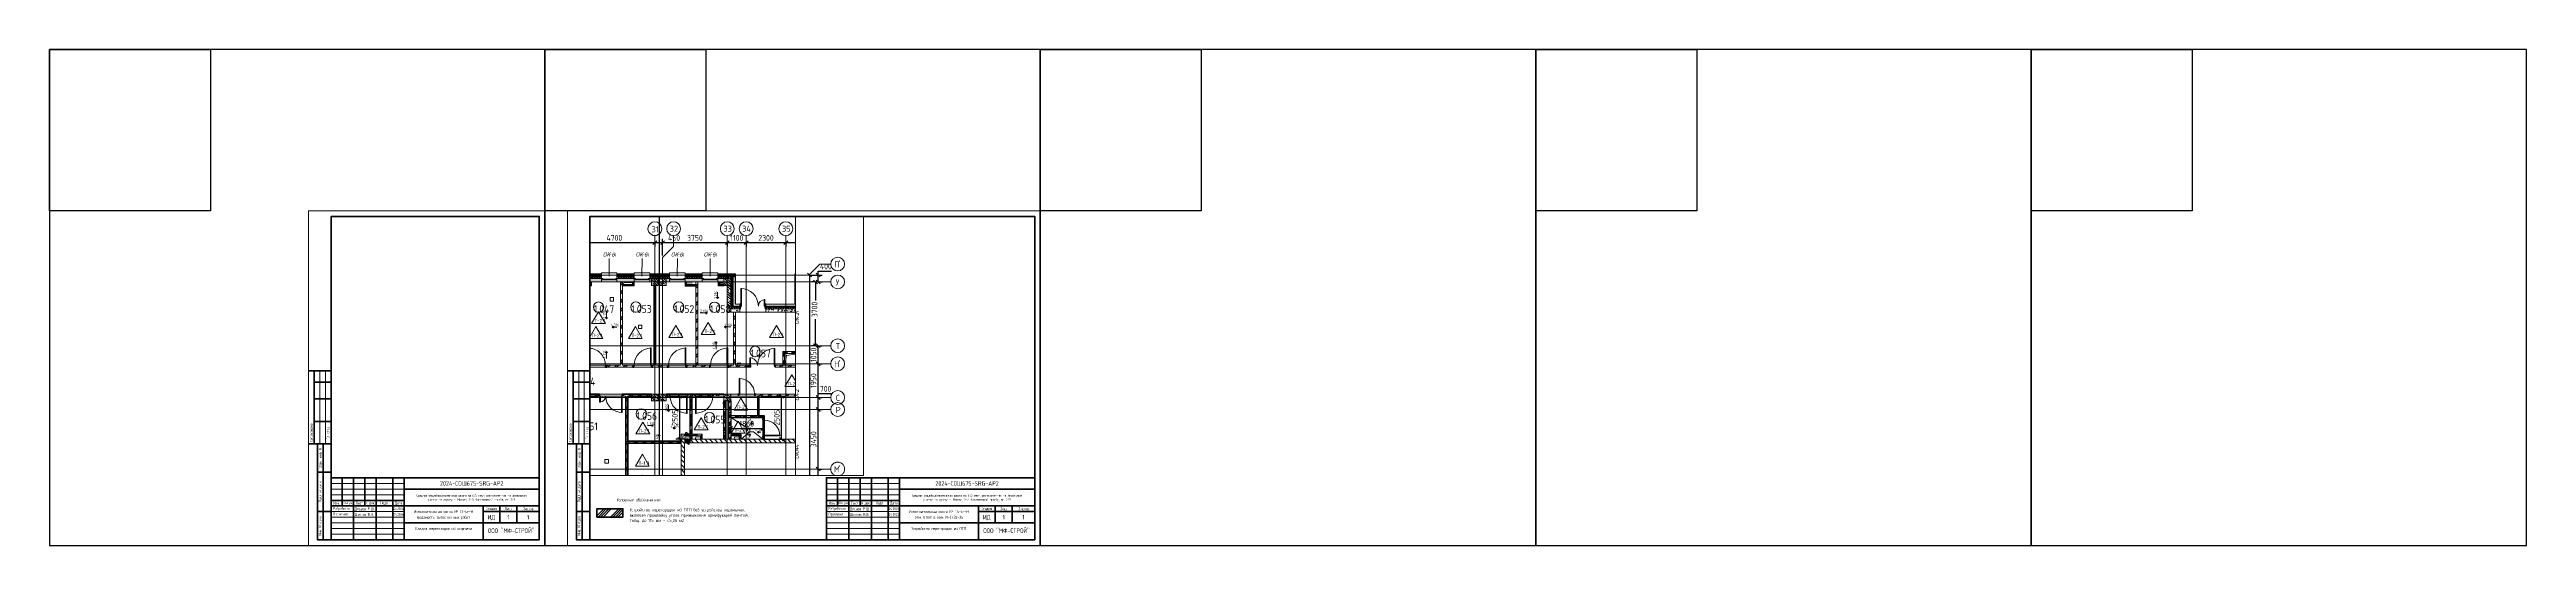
# Paper-space layout '1.5ПГП3вып' of a CAD drawing. Header units: millimetres. Extents: x -143 to 2057, y 0 to 440.
# The model-space entities are those that its viewports show. They can reach past a viewport. Long polylines and large blocks are cut down to what shows.
import ezdxf
from ezdxf.enums import TextEntityAlignment as Align

# ---------------------------------------------------------------- set-up
doc = ezdxf.new("R2018")
doc.units = ezdxf.units.MM
doc.linetypes.add('ADSK_Линия сетки', pattern=[2500, 2000, -250, 0, -250])
doc.linetypes.add('ADSK_Невидимые', pattern=[500, 300, -200])
doc.layers.get('Defpoints').update_dxf_attribs({"color": 250})
for name, color, linetype, lineweight in [('0) кирпич', 30, 'Continuous', 60), ('0.3) ПГП 3 вып', 4, 'Continuous', 30), ('A-____-____-DIMS', 250, 'Continuous', 9), ('A-AREA-____-IDEN', 250, 'Continuous', 9), ('A-DETL-____-HDLN', 250, 'ADSK_Невидимые', 9), ('A-DETL-____-OTLN', 250, 'Continuous', 5), ('A-DETL-GENF-OTLN', 250, 'Continuous', 5), ('A-DOOR-____-MCUT', 250, 'Continuous', 5), ('A-DOOR-____-OTLN', 250, 'Continuous', 5), ('A-DOOR-FRAM-MCUT', 250, 'Continuous', 5), ('A-DOOR-FRAM-OTLN', 250, 'Continuous', 5), ('A-FLOR-____-IDEN', 250, 'Continuous', 9), ('A-GENM-____-MCUT', 250, 'Continuous', 25), ('A-GENM-____-OTLN', 250, 'Continuous', 9), ('A-GLAZ-____-IDEN', 250, 'Continuous', 9), ('A-GLAZ-____-MCUT', 250, 'Continuous', 9), ('A-GLAZ-____-OTLN', 250, 'Continuous', 5), ('A-WALL-____-MCUT', 250, 'Continuous', 13), ('A-WALL-____-OTLN', 250, 'Continuous', 9), ('A-WALL-____-PATT', 250, 'Continuous', 13), ('A-WALL-FNSH-MCUT', 250, 'Continuous', 13), ('G-____-____-DIMS', 250, 'Continuous', 9), ('I-WALL-____-OTLN', 250, 'Continuous', 9), ('S-COLS-____-MCUT', 250, 'Continuous', 25), ('S-COLS-____-OTLN', 250, 'Continuous', 9), ('S-GRID-____-IDEN', 250, 'Continuous', 9), ('S-GRID-____-OTLN', 250, 'Continuous', 9)]:
    doc.layers.add(name, color=color, linetype=linetype, lineweight=lineweight)
doc.layers.add('ВЭ', color=7, linetype='Continuous')
doc.styles.add('GOST Common', font='', dxfattribs={"width": 0.9, "height": 350})
doc.styles.add('ISOCPEUR_1', font='isocpeur.ttf', dxfattribs={"width": 0.9, "height": 250})
doc.styles.add('ISOCPEUR_2', font='isocpeur.ttf', dxfattribs={"height": 160})
doc.styles.add('ISOCPEUR_3', font='isocpeur.ttf', dxfattribs={"height": 250})
doc.styles.add('ISOCPEUR_I', font='isocpeui.ttf', dxfattribs={"width": 0.9, "height": 12.5})
doc.styles.get("Standard").update_dxf_attribs({"font": 'ГОСТ тип А.ttf'})
doc.styles.add('СПДС', font='ГОСТ тип А.ttf', dxfattribs={"width": 0.9})
doc.styles.get('GOST Common').set_extended_font_data('GOST Common')
doc.dimstyles.new('А3', dxfattribs={"dimtxt": 333, "dimasz": 222, "dimexe": 222, "dimexo": 111, "dimgap": 111, "dimtad": 1, "dimtoh": 1, "dimdec": 0, "dimrnd": 0.0015, "dimzin": 0, "dimdsep": 46, "dimtxsty": 'Standard', "dimblk": 'OBLIQUE', "dimcen": 0, "dimclrd": 7, "dimclre": 7, "dimclrt": 7, "dimadec": 0, "dimazin": 0, "dimtfac": 1, "dimtdec": 0, "dimtofl": 0, "dimtmove": 0, "dimatfit": 3, "dimfxl": 1, "dimtolj": 1, "dimtzin": 0, "dimarcsym": 0})
pattern_1 = [(45, (12287.9, -7e-12), (-251.4472, 251.4472), []), (45, (12287.9, 381), (-251.4472, 251.4472), [])]
pattern_2 = [(135, (12287.91, -0.0006), (-142.5612, -142.5612), []), (135, (12430.48, -0.0006), (-142.5612, -142.5612), [252.016, -50.403, 3.353, -47.05])]
pattern_3 = [(135, (12287.91, -0.0006), (-141.42136, -141.42136), [])]
pattern_4 = [(45, (12287.9, -0.0006), (-251.4472, 251.4472), []), (45, (12287.9, 381), (-251.4472, 251.4472), [])]
pattern_5 = [(45, (12287.9, -0.0006), (-224.5064, 224.5064), []), (45, (12367.3, -0.0006), (0, 449.0128), []), (45, (12208.54, -0.0006), (0, 449.0128), [])]
pattern_6 = [(135, (1751.41, 124.685), (-14.14214, -14.14214), []), (225, (1751.41, 124.685), (14.14214, -14.14214), [])]
pattern_7 = [(45, (-371.384, 124.685), (-14.1421, 14.1421), []), (135, (-371.384, 124.685), (-14.1421, -14.1421), [])]
pattern_8 = [(50, (12287.9, -0.0006), (364.3679, -31.8783), [38.1, -419.1]), (355, (12287.9, -0.0006), (-70.4859, 382.1133), [30.48, -335.28]), (100.451, (12318.28, -2.66), (293.885, 350.2334), [32.38, -356.18]), (46.184, (12287.9, 101.6), (542.1585, -84.0858), [57.15, -628.65]), (96.636, (12333.1, 94.6), (474.805, 494.8554), [48.57, -534.27]), (351.184, (12287.9, 101.6), (474.8102, 494.85), [45.72, -502.92]), (21, (12338.7, 76.2), (303.2285, -204.53046), [38.1, -419.1]), (326, (12338.7, 76.2), (123.6039, 368.376), [30.48, -335.28]), (71.451, (12364, 59.16), (426.8341, 163.8427), [32.38, -356.18]), (37.5, (12287.91, -0.0006), (6.17665, 169.11015), [16.764, -314.452, 16.764, -323.596, -336.55]), (37.5, (12287.91, -0.0006), (6.17665, 169.11015), [-671.576, 16.764, -319.786]), (7.5, (12287.91, -0.0006), (133.63888, 200.3615), [16.764, -177.292, 16.764, -306.832, -128.27]), (7.5, (12287.91, -0.0006), (133.63888, 200.3615), [-517.652, 16.764, -111.506]), (327.5, (12174.63, -0.0006), (271.18182, -11.45836), [16.764, -110.236, 16.764, -379.476, -525.78]), (327.5, (12174.63, -0.0006), (271.18182, -11.45836), [-523.24, 16.764, -509.016]), (317.5, (12123.83, -0.0006), (296.2585, 50.85285), [16.764, -148.336, 16.764, -246.38, -373.38]), (317.5, (12123.83, -0.0006), (296.2585, 50.85285), [-428.244, 16.764, -356.616])]
pattern_9 = [(135, (12287.91, -0.0006), (-84.85281, -84.85281), []), (225, (12287.91, -0.0006), (84.85281, -84.85281), [])]
pattern_10 = [(45, (12287.91, -0.0006), (-70.71068, 70.71068), []), (135, (12287.91, -0.0006), (-70.71068, -70.71068), [])]
pattern_11 = [(45, (12287.91, -0.0006), (-141.42136, 141.42136), []), (135, (12287.91, -0.0006), (-141.42136, -141.42136), [])]
pattern_12 = [(45, (125, 0), (-22.6274, 22.6274), [])]

# ---------------------------------------------------------------- blocks, each defined once
blk = doc.blocks.new('*U5509')
at = {"color": 4}
blk.add_lwpolyline([(-220, -220), (220, -220), (220, 220), (-220, 220)], close=True, dxfattribs=at)
at = {"color": 3}
blk.add_lwpolyline([(-220, 220), (-77, 220), (-77, 77), (-220, 77)], close=True, dxfattribs=at)
blk = doc.blocks.new('*U5510')
at = {"color": 0, "linetype": 'ByBlock', "lineweight": -2, "transparency": 16777216}
for p in [(0, 0), (440, 0), (880, 0), (1320, 0), (1760, 0)]:
    blk.add_blockref('*U5509', p, dxfattribs=at)
blk = doc.blocks.new('*U5494')
at = {"lineweight": 0}
blk.add_lwpolyline([(-205, -5), (5, -5), (5, 292), (-205, 292)], close=True, dxfattribs=at)
at = {"color": 0, "linetype": 'Continuous', "lineweight": 50}
blk.add_lwpolyline([(-185, 287), (0, 287), (0, 0), (-185, 0)], close=True, dxfattribs=at)
at = {"lineweight": 35}
for points in [[(-185, 150), (-205, 150)], [(-200, 85), (-200, 150)], [(-185, 140), (-200, 140)], [(-185, 125), (-200, 125)], [(-185, 105), (-200, 105)], [(-185, 85), (-205, 85)], [(-185, 85), (-197, 85), (-197, 0), (-185, 0)], [(-192, 0), (-192, 85)], [(-185, 60), (-197, 60)], [(-175, 55), (-175, 30)], [(-165, 55), (-165, 0)], [(-155, 55), (-155, 30)], [(-145, 55), (-145, 0)], [(-130, 55), (-130, 0)], [(-120, 55), (-120, 0)], [(-120, 45), (0, 45)], [(-185, 25), (-197, 25)], [(-185, 35), (-120, 35)], [(-185, 30), (0, 30)], [(-50, 30), (-50, 0)], [(-50, 25), (0, 25)], [(-35, 30), (-35, 15)], [(-20, 30), (-20, 15)], [(-120, 15), (0, 15)]]:
    blk.add_lwpolyline(points, dxfattribs=at)
at = {"lineweight": 18}
for points in [[(-195, 85), (-195, 150)], [(-190, 85), (-190, 150)], [(-185, 50), (-120, 50)], [(-185, 45), (-120, 45)], [(-185, 40), (-120, 40)], [(-185, 25), (-120, 25)], [(-185, 20), (-120, 20)], [(-185, 15), (-120, 15)], [(-185, 10), (-120, 10)], [(-185, 5), (-120, 5)]]:
    blk.add_lwpolyline(points, dxfattribs=at)
at = {"lineweight": 35}
blk.add_lwpolyline([(-185, 0), (0, 0), (0, 55), (-185, 55)], close=True, dxfattribs=at)
at = {"lineweight": 0}
blk.add_lwpolyline([(0, -5), (5, -5), (5, 0)], dxfattribs=at)
at = {"lineweight": -2, "char_height": 2.5, "attachment_point": 5, "rotation": 90, "style": 'СПДС'}
for s, insert, width in [('Согласовано', (-202.5, 95), 19.991), ('Гл. спец.', (-187.5, 95), 19.991), ('Взам. инв. N', (-194.5, 72.5), 24.991), ('Подл. и дата', (-194.5, 42.5), 34.991), ('Инв. N подл.', (-194.5, 12.5), 24.991)]:
    blk.add_mtext(s, dxfattribs=dict(at, insert=insert, width=width))
at = {"lineweight": -2, "char_height": 2.5, "style": 'СПДС'}
for s, insert, width, attachment_point in [('Разработал', (-183.1, 27.5), 17.953, 4), ('Проверил', (-183.1, 22.5), 17.953, 4), ('Изм.', (-180, 32.5), 10, 5), ('Кол.уч.', (-170, 32.5), 10, 5), ('Лист', (-160, 32.5), 10, 5), ('N док.', (-150, 32.5), 10, 5), ('Подп.', (-137.5, 32.5), 15, 5), ('Дата', (-125, 32.5), 10, 5), ('Стадия', (-42.5, 27.5), 15, 5), ('Лист', (-27.5, 27.5), 15, 5), ('Листов', (-10, 27.5), 20, 5)]:
    blk.add_mtext(s, dxfattribs=dict(at, insert=insert, width=width, attachment_point=attachment_point))
at = {"insert": (-60.2, 37.2), "char_height": 2.2, "attachment_point": 5, "style": 'СПДС'}
blk.add_mtext_dynamic_manual_height_columns('Средняя общеобразовательная школа на 675 мест, расположенная на земельном\\P\\pxqc;участке по адресу: г. Москва, 2-й Нагатинский проезд, вл. 2/3', width=118.293, gutter_width=0, heights=[12.8], dxfattribs=at)
at = {"lineweight": 30, "width": 0.9, "flags": 104}
blk.add_attdef('ШАПКА', text='', height=3, dxfattribs=at).set_placement((-135, 281), align=Align.MIDDLE_CENTER)
at = {"style": 'СПДС'}
for tag, height, p in [('ШИФР_ПРОЕКТА', 4, (-60, 50)), ('НАИМЕНОВАНИЕ_ОБЪЕКТА', 2.5, (-85, 25)), ('СТАДИЯ', 4, (-42.5, 20)), ('ЛИСТ_первый', 4, (-27.5, 20)), ('ЛИСТОВ', 4, (-10, 20)), ('НАИМЕНОВАНИЕ_ОБЪЕКТА2', 2.5, (-85, 20)), ('НАИМЕНОВАНИЕ_ЧЕРТЕЖА2', 2.5, (-85, 5)), ('НАИМЕНОВАНИЕ_ЧЕРТЕЖА1', 2.5, (-85, 10)), ('ОРГАНИЗАЦИЯ_РАЗРАБОТЧИК1', 4, (-25, 8.1))]:
    blk.add_attdef(tag, text='', height=height, dxfattribs=at).set_placement(p, align=Align.MIDDLE_CENTER)
for tag, p in [('РАЗРАБОТЧИК', (-164, 27.5)), ('РУК.ГРУППЫ', (-164, 22.5))]:
    blk.add_attdef(tag, text='', height=2.5, dxfattribs=at).set_placement(p, align=Align.MIDDLE_LEFT)
at = {"style": 'СПДС', "width": 0.9}
for tag, p in [('ДАТА1', (-129.6, 26.4)), ('ДАТА2', (-129.6, 21.4))]:
    blk.add_attdef(tag, p, '', height=2.3, dxfattribs=at)
blk = doc.blocks.new('*U5495')
at = {"lineweight": 0}
blk.add_lwpolyline([(-415, -5), (5, -5), (5, 292), (-415, 292)], close=True, dxfattribs=at)
at = {"color": 0, "linetype": 'Continuous', "lineweight": 50}
blk.add_lwpolyline([(-395, 287), (0, 287), (0, 0), (-395, 0)], close=True, dxfattribs=at)
at = {"lineweight": 35}
for points in [[(-395, 150), (-415, 150)], [(-410, 85), (-410, 150)], [(-395, 140), (-410, 140)], [(-395, 125), (-410, 125)], [(-395, 105), (-410, 105)], [(-395, 85), (-415, 85)], [(-395, 85), (-407, 85), (-407, 0), (-395, 0)], [(-402, 0), (-402, 85)], [(-395, 60), (-407, 60)], [(-175, 55), (-175, 30)], [(-165, 55), (-165, 0)], [(-155, 55), (-155, 30)], [(-145, 55), (-145, 0)], [(-130, 55), (-130, 0)], [(-120, 55), (-120, 0)], [(-120, 45), (0, 45)], [(-395, 25), (-407, 25)], [(-185, 35), (-120, 35)], [(-185, 30), (0, 30)], [(-50, 30), (-50, 0)], [(-50, 25), (0, 25)], [(-35, 30), (-35, 15)], [(-20, 30), (-20, 15)], [(-120, 15), (0, 15)]]:
    blk.add_lwpolyline(points, dxfattribs=at)
at = {"lineweight": 18}
for points in [[(-405, 85), (-405, 150)], [(-400, 85), (-400, 150)], [(-185, 50), (-120, 50)], [(-185, 45), (-120, 45)], [(-185, 40), (-120, 40)], [(-185, 25), (-120, 25)], [(-185, 20), (-120, 20)], [(-185, 15), (-120, 15)], [(-185, 10), (-120, 10)], [(-185, 5), (-120, 5)]]:
    blk.add_lwpolyline(points, dxfattribs=at)
at = {"lineweight": 35}
blk.add_lwpolyline([(-185, 0), (0, 0), (0, 55), (-185, 55)], close=True, dxfattribs=at)
at = {"lineweight": 0}
blk.add_lwpolyline([(0, -5), (5, -5), (5, 0)], dxfattribs=at)
at = {"lineweight": -2, "char_height": 2.5, "attachment_point": 5, "rotation": 90, "style": 'СПДС'}
for s, insert, width in [('Согласовано', (-412.5, 95), 19.991), ('Гл. спец.', (-397.5, 95), 19.991), ('Взам. инв. N', (-404.5, 72.5), 24.991), ('Подл. и дата', (-404.5, 42.5), 34.991), ('Инв. N подл.', (-404.5, 12.5), 24.991)]:
    blk.add_mtext(s, dxfattribs=dict(at, insert=insert, width=width))
at = {"lineweight": -2, "char_height": 2.5, "style": 'СПДС'}
for s, insert, width, attachment_point in [('Разработал', (-183.1, 27.5), 17.953, 4), ('Проверил', (-183.1, 22.5), 17.953, 4), ('Изм.', (-180, 32.5), 10, 5), ('Кол.уч.', (-170, 32.5), 10, 5), ('Лист', (-160, 32.5), 10, 5), ('N док.', (-150, 32.5), 10, 5), ('Подп.', (-137.5, 32.5), 15, 5), ('Дата', (-125, 32.5), 10, 5), ('Стадия', (-42.5, 27.5), 15, 5), ('Лист', (-27.5, 27.5), 15, 5), ('Листов', (-10, 27.5), 20, 5)]:
    blk.add_mtext(s, dxfattribs=dict(at, insert=insert, width=width, attachment_point=attachment_point))
at = {"insert": (-60.2, 37.2), "char_height": 2.2, "attachment_point": 5, "style": 'СПДС'}
blk.add_mtext_dynamic_manual_height_columns('Средняя общеобразовательная школа на 675 мест, расположенная на земельном\\P\\pxqc;участке по адресу: г. Москва, 2-й Нагатинский проезд, вл. 2/3', width=118.293, gutter_width=0, heights=[12.8], dxfattribs=at)
at = {"lineweight": 30, "width": 0.9, "flags": 104}
blk.add_attdef('ШАПКА', text='', height=3, dxfattribs=at).set_placement((-135, 281), align=Align.MIDDLE_CENTER)
at = {"style": 'СПДС'}
for tag, height, p in [('ШИФР_ПРОЕКТА', 4, (-60, 50)), ('НАИМЕНОВАНИЕ_ОБЪЕКТА', 2.5, (-85, 25)), ('СТАДИЯ', 4, (-42.5, 20)), ('ЛИСТ_первый', 4, (-27.5, 20)), ('ЛИСТОВ', 4, (-10, 20)), ('НАИМЕНОВАНИЕ_ОБЪЕКТА2', 2.5, (-85, 20)), ('НАИМЕНОВАНИЕ_ЧЕРТЕЖА2', 2.5, (-85, 5)), ('НАИМЕНОВАНИЕ_ЧЕРТЕЖА1', 2.5, (-85, 10)), ('ОРГАНИЗАЦИЯ_РАЗРАБОТЧИК1', 4, (-25, 8.1))]:
    blk.add_attdef(tag, text='', height=height, dxfattribs=at).set_placement(p, align=Align.MIDDLE_CENTER)
for tag, p in [('РАЗРАБОТЧИК', (-164, 27.5)), ('РУК.ГРУППЫ', (-164, 22.5))]:
    blk.add_attdef(tag, text='', height=2.5, dxfattribs=at).set_placement(p, align=Align.MIDDLE_LEFT)
at = {"style": 'СПДС', "width": 0.9}
for tag, p in [('ДАТА1', (-129.6, 26.4)), ('ДАТА2', (-129.6, 21.4))]:
    blk.add_attdef(tag, p, '', height=2.3, dxfattribs=at)
blk = doc.blocks.new('Дверь_СКБ_1Ст_Внутренняя - Д-21л_1100x2100h_Пищеблок_Производственная часть-41855164-АР1_Маркировочный план 1 этажа С2и3')
at = {"layer": 'A-DOOR-____-OTLN'}
h = blk.add_hatch(dxfattribs=at)
h.set_pattern_fill('FP_12', color=256, style=0, pattern_type=2)
h.set_pattern_definition(pattern_6)
h.paths.add_polyline_path([(562.5, -60), (562.5, 60), (537.5, 60), (537.5, -60)])
at = {"layer": 'A-DOOR-FRAM-OTLN'}
h = blk.add_hatch(dxfattribs=at)
h.set_pattern_fill('FP_13', color=256, style=0, pattern_type=2)
h.set_pattern_definition(pattern_7)
h.paths.add_polyline_path([(-512.5, -60), (-512.5, 60), (-537.5, 60), (-537.5, -60)])
at = {"layer": 'A-DOOR-____-MCUT'}
for p, q in [((512.5, 1060), (472.5, 1060)), ((472.5, 1060), (472.5, 60)), ((472.5, 60), (512.5, 60)), ((512.5, 60), (512.5, 1060))]:
    blk.add_line(p, q, dxfattribs=at)
at = {"layer": 'A-DOOR-____-OTLN'}
blk.add_arc((512.5, 60), 1000, 90, 180, dxfattribs=at)
at = {"layer": 'A-DOOR-FRAM-MCUT'}
for p, q in [((-497.5, 68), (-567.5, 68)), ((-567.5, 68), (-567.5, 60)), ((-567.5, 60), (-497.5, 60)), ((-512.5, 60), (-537.5, 60)), ((-537.5, 60), (-537.5, -60)), ((-487.5, 60), (-512.5, 60)), ((-512.5, 60), (-512.5, -20)), ((-512.5, -60), (-512.5, 60)), ((-497.5, 60), (-512.5, 60)), ((-512.5, 60), (-512.5, 59)), ((-512.5, 59), (-497.5, 59)), ((-497.5, 60), (-497.5, 68)), ((-497.5, 59), (-497.5, 60)), ((-487.5, 20), (-487.5, 60)), ((-477.5, 20), (-487.5, 20)), ((-477.5, -20), (-477.5, 20)), ((512.5, 20), (502.5, 20)), ((502.5, 20), (502.5, -20)), ((512.5, 60), (512.5, 20)), ((537.5, 60), (512.5, 60)), ((592.5, 68), (522.5, 68)), ((522.5, 68), (522.5, 60)), ((537.5, 60), (522.5, 60)), ((522.5, 60), (522.5, 59)), ((522.5, 60), (592.5, 60)), ((522.5, 59), (537.5, 59)), ((537.5, -20), (537.5, 60)), ((562.5, 60), (537.5, 60)), ((537.5, 60), (537.5, -60)), ((537.5, 59), (537.5, 60)), ((562.5, -60), (562.5, 60)), ((592.5, 60), (592.5, 68)), ((-497.5, -60), (-567.5, -60)), ((-567.5, -60), (-567.5, -68)), ((-567.5, -68), (-497.5, -68)), ((-537.5, -60), (-512.5, -60)), ((-512.5, -20), (-477.5, -20)), ((-497.5, -20), (-512.5, -20)), ((-512.5, -20), (-512.5, -60)), ((-512.5, -60), (-497.5, -60)), ((-497.5, -60), (-497.5, -20)), ((-497.5, -68), (-497.5, -60)), ((502.5, -20), (537.5, -20)), ((537.5, -20), (522.5, -20)), ((522.5, -20), (522.5, -60)), ((522.5, -60), (537.5, -60)), ((592.5, -60), (522.5, -60)), ((522.5, -60), (522.5, -68)), ((522.5, -68), (592.5, -68)), ((537.5, -60), (537.5, -20)), ((537.5, -60), (562.5, -60)), ((592.5, -68), (592.5, -60))]:
    blk.add_line(p, q, dxfattribs=at)
blk = doc.blocks.new('Дверь_СКБ_1Ст_Внутренняя - Д-21п_1100x2100h_Пищеблок_Производственная часть-41873808-АР1_Маркировочный план 1 этажа С2и3')
at = {"layer": 'A-DOOR-____-OTLN'}
h = blk.add_hatch(dxfattribs=at)
h.set_pattern_fill('FP_12', color=256, style=0, pattern_type=2)
h.set_pattern_definition(pattern_6)
h.paths.add_polyline_path([(562.5, -60), (562.5, 60), (537.5, 60), (537.5, -60)])
at = {"layer": 'A-DOOR-FRAM-OTLN'}
h = blk.add_hatch(dxfattribs=at)
h.set_pattern_fill('FP_13', color=256, style=0, pattern_type=2)
h.set_pattern_definition(pattern_7)
h.paths.add_polyline_path([(-512.5, -60), (-512.5, 60), (-537.5, 60), (-537.5, -60)])
at = {"layer": 'A-DOOR-____-MCUT'}
for p, q in [((-487.5, 1060), (-487.5, 60)), ((-447.5, 1060), (-487.5, 1060)), ((-487.5, 60), (-447.5, 60)), ((-447.5, 60), (-447.5, 1060))]:
    blk.add_line(p, q, dxfattribs=at)
at = {"layer": 'A-DOOR-____-OTLN'}
blk.add_arc((-487.5, 60), 1000, 360, 90, dxfattribs=at)
at = {"layer": 'A-DOOR-FRAM-MCUT'}
for p, q in [((-497.5, 68), (-567.5, 68)), ((-567.5, 68), (-567.5, 60)), ((-567.5, 60), (-497.5, 60)), ((-512.5, 60), (-537.5, 60)), ((-537.5, 60), (-537.5, -60)), ((-487.5, 60), (-512.5, 60)), ((-512.5, 60), (-512.5, -20)), ((-512.5, -60), (-512.5, 60)), ((-497.5, 60), (-512.5, 60)), ((-512.5, 60), (-512.5, 59)), ((-512.5, 59), (-497.5, 59)), ((-497.5, 60), (-497.5, 68)), ((-497.5, 59), (-497.5, 60)), ((-487.5, 20), (-487.5, 60)), ((-477.5, 20), (-487.5, 20)), ((-477.5, -20), (-477.5, 20)), ((512.5, 20), (502.5, 20)), ((502.5, 20), (502.5, -20)), ((512.5, 60), (512.5, 20)), ((537.5, 60), (512.5, 60)), ((592.5, 68), (522.5, 68)), ((522.5, 68), (522.5, 60)), ((537.5, 60), (522.5, 60)), ((522.5, 60), (522.5, 59)), ((522.5, 60), (592.5, 60)), ((522.5, 59), (537.5, 59)), ((537.5, -20), (537.5, 60)), ((562.5, 60), (537.5, 60)), ((537.5, 60), (537.5, -60)), ((537.5, 59), (537.5, 60)), ((562.5, -60), (562.5, 60)), ((592.5, 60), (592.5, 68)), ((-497.5, -60), (-567.5, -60)), ((-567.5, -60), (-567.5, -68)), ((-567.5, -68), (-497.5, -68)), ((-537.5, -60), (-512.5, -60)), ((-512.5, -20), (-477.5, -20)), ((-497.5, -20), (-512.5, -20)), ((-512.5, -20), (-512.5, -60)), ((-512.5, -60), (-497.5, -60)), ((-497.5, -60), (-497.5, -20)), ((-497.5, -68), (-497.5, -60)), ((502.5, -20), (537.5, -20)), ((537.5, -20), (522.5, -20)), ((522.5, -20), (522.5, -60)), ((522.5, -60), (537.5, -60)), ((592.5, -60), (522.5, -60)), ((522.5, -60), (522.5, -68)), ((522.5, -68), (592.5, -68)), ((537.5, -60), (537.5, -20)), ((537.5, -60), (562.5, -60)), ((592.5, -68), (592.5, -60))]:
    blk.add_line(p, q, dxfattribs=at)
blk = doc.blocks.new('Дверь_СКБ_1Ст_Внутренняя - Д-23л_1100x2100h_КУИ пищеблока-41879388-АР1_Маркировочный план 1 этажа С2и3')
at = {"layer": 'A-DOOR-____-OTLN'}
h = blk.add_hatch(dxfattribs=at)
h.set_pattern_fill('FP_12', color=256, style=0, pattern_type=2)
h.set_pattern_definition(pattern_6)
h.paths.add_polyline_path([(537.5, 60), (537.5, -60), (562.5, -60), (562.5, 60)])
at = {"layer": 'A-DOOR-FRAM-OTLN'}
h = blk.add_hatch(dxfattribs=at)
h.set_pattern_fill('FP_13', color=256, style=0, pattern_type=2)
h.set_pattern_definition(pattern_7)
h.paths.add_polyline_path([(-537.5, 60), (-537.5, -60), (-512.5, -60), (-512.5, 60)])
at = {"layer": 'A-DOOR-____-MCUT'}
for p, q in [((512.5, 1060), (472.5, 1060)), ((472.5, 1060), (472.5, 60)), ((472.5, 60), (512.5, 60)), ((512.5, 60), (512.5, 1060))]:
    blk.add_line(p, q, dxfattribs=at)
at = {"layer": 'A-DOOR-____-OTLN'}
blk.add_arc((512.5, 60), 1000, 90, 180, dxfattribs=at)
at = {"layer": 'A-DOOR-FRAM-MCUT'}
for p, q in [((-497.5, 68), (-567.5, 68)), ((-567.5, 68), (-567.5, 60)), ((-567.5, 60), (-497.5, 60)), ((-512.5, 60), (-537.5, 60)), ((-537.5, 60), (-537.5, -60)), ((-487.5, 60), (-512.5, 60)), ((-512.5, 60), (-512.5, -20)), ((-512.5, -60), (-512.5, 60)), ((-497.5, 60), (-512.5, 60)), ((-512.5, 60), (-512.5, 59)), ((-512.5, 59), (-497.5, 59)), ((-497.5, 60), (-497.5, 68)), ((-497.5, 59), (-497.5, 60)), ((-487.5, 20), (-487.5, 60)), ((-477.5, 20), (-487.5, 20)), ((-477.5, -20), (-477.5, 20)), ((512.5, 20), (502.5, 20)), ((502.5, 20), (502.5, -20)), ((512.5, 60), (512.5, 20)), ((537.5, 60), (512.5, 60)), ((592.5, 68), (522.5, 68)), ((522.5, 68), (522.5, 60)), ((537.5, 60), (522.5, 60)), ((522.5, 60), (522.5, 59)), ((522.5, 60), (592.5, 60)), ((522.5, 59), (537.5, 59)), ((537.5, -20), (537.5, 60)), ((562.5, 60), (537.5, 60)), ((537.5, 60), (537.5, -60)), ((537.5, 59), (537.5, 60)), ((562.5, -60), (562.5, 60)), ((592.5, 60), (592.5, 68)), ((-497.5, -60), (-567.5, -60)), ((-567.5, -60), (-567.5, -68)), ((-567.5, -68), (-497.5, -68)), ((-537.5, -60), (-512.5, -60)), ((-512.5, -20), (-477.5, -20)), ((-497.5, -20), (-512.5, -20)), ((-512.5, -20), (-512.5, -60)), ((-512.5, -60), (-497.5, -60)), ((-497.5, -60), (-497.5, -20)), ((-497.5, -68), (-497.5, -60)), ((502.5, -20), (537.5, -20)), ((537.5, -20), (522.5, -20)), ((522.5, -20), (522.5, -60)), ((522.5, -60), (537.5, -60)), ((592.5, -60), (522.5, -60)), ((522.5, -60), (522.5, -68)), ((522.5, -68), (592.5, -68)), ((537.5, -60), (537.5, -20)), ((537.5, -60), (562.5, -60)), ((592.5, -68), (592.5, -60))]:
    blk.add_line(p, q, dxfattribs=at)
blk = doc.blocks.new('Дверь_СКБ_1Ст_Внутренняя - Д-21п_1100x2100h_Пищеблок_Производственная часть-V27-АР1_Маркировочный план 1 этажа С2и3')
at = {"layer": 'A-DOOR-____-OTLN'}
h = blk.add_hatch(dxfattribs=at)
h.set_pattern_fill('FP_34', color=256, style=0, pattern_type=2)
h.set_pattern_definition([(225, (1751.41, -124.685), (-14.14214, 14.14214), []), (135, (1751.41, -124.685), (14.14214, 14.14214), [])])
h.paths.add_polyline_path([(562.5, -60), (562.5, 60), (537.5, 60), (537.5, -60)])
at = {"layer": 'A-DOOR-FRAM-OTLN'}
h = blk.add_hatch(dxfattribs=at)
h.set_pattern_fill('FP_35', color=256, style=0, pattern_type=2)
h.set_pattern_definition([(315, (-371.384, -124.685), (-14.1421, -14.1421), []), (225, (-371.384, -124.685), (-14.1421, 14.1421), [])])
h.paths.add_polyline_path([(-530.9, -60), (-512.5, -60), (-512.5, 60), (-537.5, 60), (-537.5, -60)])
at = {"layer": 'A-DOOR-____-MCUT'}
for p, q in [((472.5, -60), (512.5, -60)), ((472.5, -1060), (472.5, -60)), ((512.5, -1060), (472.5, -1060)), ((512.5, -60), (512.5, -1060))]:
    blk.add_line(p, q, dxfattribs=at)
at = {"layer": 'A-DOOR-____-OTLN'}
blk.add_arc((512.5, -60), 1000, 180, 270, dxfattribs=at)
at = {"layer": 'A-DOOR-FRAM-MCUT'}
for p, q in [((-567.5, 68), (-497.5, 68)), ((-567.5, 60), (-567.5, 68)), ((-497.5, 60), (-567.5, 60)), ((-537.5, 60), (-512.5, 60)), ((-537.5, -60), (-537.5, 60)), ((-512.5, 60), (-512.5, -60)), ((-512.5, 60), (-497.5, 60)), ((-512.5, 20), (-512.5, 60)), ((-512.5, 20), (-477.5, 20)), ((-512.5, -60), (-512.5, 20)), ((-497.5, 20), (-512.5, 20)), ((-497.5, 68), (-497.5, 60)), ((-497.5, 60), (-497.5, 20)), ((-477.5, 20), (-477.5, -20)), ((502.5, 20), (537.5, 20)), ((502.5, -20), (502.5, 20)), ((522.5, 60), (522.5, 68)), ((522.5, 68), (592.5, 68)), ((522.5, 20), (522.5, 60)), ((522.5, 60), (537.5, 60)), ((592.5, 60), (522.5, 60)), ((537.5, 20), (522.5, 20)), ((537.5, -60), (537.5, 60)), ((537.5, 60), (562.5, 60)), ((537.5, 60), (537.5, 20)), ((537.5, 20), (537.5, -60)), ((562.5, 60), (562.5, -60)), ((592.5, 68), (592.5, 60)), ((-567.5, -60), (-497.5, -60)), ((-567.5, -68), (-567.5, -60)), ((-497.5, -68), (-567.5, -68)), ((-512.5, -60), (-537.5, -60)), ((-512.5, -59), (-497.5, -59)), ((-512.5, -60), (-512.5, -59)), ((-487.5, -60), (-512.5, -60)), ((-497.5, -60), (-512.5, -60)), ((-497.5, -59), (-497.5, -60)), ((-497.5, -60), (-497.5, -68)), ((-487.5, -20), (-487.5, -60)), ((-477.5, -20), (-487.5, -20)), ((512.5, -20), (502.5, -20)), ((512.5, -60), (512.5, -20)), ((537.5, -60), (512.5, -60)), ((522.5, -60), (522.5, -59)), ((522.5, -59), (537.5, -59)), ((537.5, -60), (522.5, -60)), ((522.5, -68), (522.5, -60)), ((522.5, -60), (592.5, -60)), ((592.5, -68), (522.5, -68)), ((537.5, -59), (537.5, -60)), ((562.5, -60), (537.5, -60)), ((592.5, -60), (592.5, -68))]:
    blk.add_line(p, q, dxfattribs=at)
blk = doc.blocks.new('Дверь_СКБ_1Ст_Внутренняя - Д-33_1000x2100h_Душ 2-42494013-АР1_Маркировочный план 1 этажа С2и3')
at = {"layer": 'A-DOOR-____-OTLN'}
h = blk.add_hatch(dxfattribs=at)
h.set_pattern_fill('FP_36', color=256, style=0, pattern_type=2)
h.set_pattern_definition([(135, (1801.41, 114.685), (-14.14214, -14.14214), []), (225, (1801.41, 114.685), (14.14214, -14.14214), [])])
h.paths.add_polyline_path([(512.5, 50), (487.5, 50), (487.5, -50), (512.5, -50)])
at = {"layer": 'A-DOOR-FRAM-OTLN'}
h = blk.add_hatch(dxfattribs=at)
h.set_pattern_fill('FP_37', color=256, style=0, pattern_type=2)
h.set_pattern_definition([(45, (-321.384, 114.685), (-14.1421, 14.1421), []), (135, (-321.384, 114.685), (-14.1421, -14.1421), [])])
h.paths.add_polyline_path([(-462.5, -50), (-462.5, 50), (-487.5, 50), (-487.5, -50)])
at = {"layer": 'A-DOOR-____-MCUT'}
for p, q in [((462.5, 950), (422.5, 950)), ((422.5, 950), (422.5, 50)), ((422.5, 50), (462.5, 50)), ((462.5, 50), (462.5, 950))]:
    blk.add_line(p, q, dxfattribs=at)
at = {"layer": 'A-DOOR-____-OTLN'}
blk.add_arc((462.5, 50), 900, 90, 180, dxfattribs=at)
at = {"layer": 'A-DOOR-FRAM-MCUT'}
for p, q in [((-447.5, 58), (-517.5, 58)), ((-517.5, 58), (-517.5, 50)), ((-517.5, 50), (-447.5, 50)), ((-462.5, 50), (-487.5, 50)), ((-487.5, 50), (-487.5, -50)), ((-437.5, 50), (-462.5, 50)), ((-462.5, 50), (-462.5, -30)), ((-462.5, -50), (-462.5, 50)), ((-447.5, 50), (-462.5, 50)), ((-462.5, 50), (-462.5, 49)), ((-462.5, 49), (-447.5, 49)), ((-447.5, 50), (-447.5, 58)), ((-447.5, 49), (-447.5, 50)), ((-437.5, 10), (-437.5, 50)), ((-427.5, 10), (-437.5, 10)), ((-427.5, -30), (-427.5, 10)), ((462.5, 10), (452.5, 10)), ((452.5, 10), (452.5, -30)), ((462.5, 50), (462.5, 10)), ((487.5, 50), (462.5, 50)), ((542.5, 58), (472.5, 58)), ((472.5, 58), (472.5, 50)), ((487.5, 50), (472.5, 50)), ((472.5, 50), (472.5, 49)), ((472.5, 50), (542.5, 50)), ((472.5, 49), (487.5, 49)), ((487.5, -30), (487.5, 50)), ((512.5, 50), (487.5, 50)), ((487.5, 50), (487.5, -50)), ((487.5, 49), (487.5, 50)), ((512.5, -50), (512.5, 50)), ((542.5, 50), (542.5, 58)), ((-447.5, -50), (-517.5, -50)), ((-517.5, -50), (-517.5, -58)), ((-517.5, -58), (-447.5, -58)), ((-487.5, -50), (-462.5, -50)), ((-462.5, -30), (-427.5, -30)), ((-447.5, -30), (-462.5, -30)), ((-462.5, -30), (-462.5, -50)), ((-462.5, -50), (-447.5, -50)), ((-447.5, -50), (-447.5, -30)), ((-447.5, -58), (-447.5, -50)), ((452.5, -30), (487.5, -30)), ((487.5, -30), (472.5, -30)), ((472.5, -30), (472.5, -50)), ((472.5, -50), (487.5, -50)), ((542.5, -50), (472.5, -50)), ((472.5, -50), (472.5, -58)), ((472.5, -58), (542.5, -58)), ((487.5, -50), (487.5, -30)), ((487.5, -50), (512.5, -50)), ((542.5, -58), (542.5, -50))]:
    blk.add_line(p, q, dxfattribs=at)
blk = doc.blocks.new('Дверь_СКБ_2Ст_Наружная - Д-22л_1550х2100-36490986-АР1_Маркировочный план 1 этажа С2и3')
at = {"layer": 'A-DOOR-____-OTLN'}
h = blk.add_hatch(dxfattribs=at)
h.set_pattern_fill('FP_38', color=256, style=0, pattern_type=2)
h.set_pattern_definition([(225, (1526.41, -124.685), (-14.14214, 14.14214), []), (135, (1526.41, -124.685), (14.14214, 14.14214), [])])
h.paths.add_polyline_path([(769.5, 50), (769.5, -50), (794.5, -50), (794.5, 50)])
at = {"layer": 'A-DOOR-FRAM-OTLN'}
h = blk.add_hatch(dxfattribs=at)
h.set_pattern_fill('FP_39', color=256, style=0, pattern_type=2)
h.set_pattern_definition([(315, (-596.384, -124.685), (-14.1421, -14.1421), []), (225, (-596.384, -124.685), (-14.1421, 14.1421), [])])
h.paths.add_polyline_path([(-755.5, 50), (-755.5, -50), (-730.5, -50), (-730.5, 50)])
at = {"layer": 'A-DOOR-____-MCUT'}
for p, q in [((-705.5, -40), (-665.5, -40)), ((-705.5, -1040), (-705.5, -40)), ((-665.5, -1040), (-705.5, -1040)), ((-665.5, -40), (-665.5, -1040)), ((704.5, -40), (744.5, -40)), ((704.5, -490), (704.5, -40)), ((744.5, -490), (704.5, -490)), ((744.5, -40), (744.5, -490))]:
    blk.add_line(p, q, dxfattribs=at)
at = {"layer": 'A-DOOR-____-OTLN'}
for p, q in [((-792.5, 58), (-722.5, 58)), ((-792.5, 50), (-792.5, 58)), ((-730.5, 50), (-792.5, 50)), ((-730.5, 40), (-730.5, 50)), ((-722.5, 40), (-730.5, 40)), ((-722.5, 58), (-722.5, 40)), ((761.5, 58), (831.5, 58)), ((761.5, 40), (761.5, 58)), ((769.5, 40), (761.5, 40)), ((769.5, 50), (769.5, 40)), ((831.5, 50), (769.5, 50)), ((831.5, 58), (831.5, 50)), ((-792.5, -58), (-792.5, -50)), ((-792.5, -50), (-730.5, -50)), ((-722.5, -58), (-792.5, -58)), ((-730.5, -40), (-722.5, -40)), ((-730.5, -50), (-730.5, -40)), ((-722.5, -40), (-722.5, -58)), ((761.5, -40), (769.5, -40)), ((761.5, -58), (761.5, -40)), ((831.5, -58), (761.5, -58)), ((769.5, -40), (769.5, -50)), ((769.5, -50), (831.5, -50)), ((831.5, -50), (831.5, -58))]:
    blk.add_line(p, q, dxfattribs=at)
for centre, radius, start, end in [((-705.5, -40), 1000, 270, 360), ((744.5, -40), 450, 180, 270)]:
    blk.add_arc(centre, radius, start, end, dxfattribs=at)
at = {"layer": 'A-DOOR-FRAM-MCUT'}
for p, q in [((-755.5, 50), (-730.5, 50)), ((-755.5, -50), (-755.5, 50)), ((-730.5, 50), (-730.5, -50)), ((-730.5, 40), (-695.5, 40)), ((-730.5, -40), (-730.5, 40)), ((-695.5, 40), (-695.5, 0)), ((734.5, 40), (769.5, 40)), ((734.5, 0), (734.5, 40)), ((769.5, -50), (769.5, 50)), ((769.5, 50), (794.5, 50)), ((769.5, 40), (769.5, -40)), ((794.5, 50), (794.5, -50)), ((-730.5, -50), (-755.5, -50)), ((-705.5, -40), (-730.5, -40)), ((-705.5, 0), (-705.5, -40)), ((-695.5, 0), (-705.5, 0)), ((744.5, 0), (734.5, 0)), ((744.5, -40), (744.5, 0)), ((769.5, -40), (744.5, -40)), ((794.5, -50), (769.5, -50))]:
    blk.add_line(p, q, dxfattribs=at)
blk = doc.blocks.new('Дверь_СКБ_2Ст_Внутренняя - Д-27л_1400x2100h_Помещение холодильным оборудованием-41796115-АР1_Маркировочный план 1 этажа С2и3')
at = {"layer": 'A-DOOR-____-OTLN'}
h = blk.add_hatch(dxfattribs=at)
h.set_pattern_fill('FP_42', color=256, style=0, pattern_type=2)
h.set_pattern_definition([(225, (1601.41, -124.685), (-14.14214, 14.14214), []), (135, (1601.41, -124.685), (14.14214, 14.14214), [])])
h.paths.add_polyline_path([(712.5, -60), (712.5, 60), (687.5, 60), (687.5, -60)])
at = {"layer": 'A-DOOR-FRAM-OTLN'}
h = blk.add_hatch(dxfattribs=at)
h.set_pattern_fill('FP_43', color=256, style=0, pattern_type=2)
h.set_pattern_definition([(315, (-521.384, -124.685), (-14.1421, -14.1421), []), (225, (-521.384, -124.685), (-14.1421, 14.1421), [])])
h.paths.add_polyline_path([(-687.5, -60), (-662.5, -60), (-662.5, 60), (-687.5, 60)])
at = {"layer": 'A-DOOR-____-MCUT'}
for p, q in [((-637.5, -60), (-597.5, -60)), ((-637.5, -410), (-637.5, -60)), ((-597.5, -410), (-637.5, -410)), ((-597.5, -60), (-597.5, -410)), ((622.5, -60), (662.5, -60)), ((622.5, -1010), (622.5, -60)), ((662.5, -1010), (622.5, -1010)), ((662.5, -60), (662.5, -1010))]:
    blk.add_line(p, q, dxfattribs=at)
at = {"layer": 'A-DOOR-____-OTLN'}
for centre, radius, start, end in [((-637.5, -60), 350, 270, 360), ((662.5, -60), 950, 180, 270)]:
    blk.add_arc(centre, radius, start, end, dxfattribs=at)
at = {"layer": 'A-DOOR-FRAM-MCUT'}
for p, q in [((-717.5, 68), (-647.5, 68)), ((-717.5, 60), (-717.5, 68)), ((-647.5, 60), (-717.5, 60)), ((-687.5, 60), (-662.5, 60)), ((-687.5, -60), (-687.5, 60)), ((-662.5, 60), (-662.5, -60)), ((-662.5, 60), (-647.5, 60)), ((-662.5, 20), (-662.5, 60)), ((-662.5, 20), (-627.5, 20)), ((-662.5, -60), (-662.5, 20)), ((-647.5, 20), (-662.5, 20)), ((-647.5, 68), (-647.5, 60)), ((-647.5, 60), (-647.5, 20)), ((-627.5, 20), (-627.5, -20)), ((652.5, 20), (687.5, 20)), ((652.5, -20), (652.5, 20)), ((672.5, 60), (672.5, 68)), ((672.5, 68), (742.5, 68)), ((672.5, 20), (672.5, 60)), ((672.5, 60), (687.5, 60)), ((742.5, 60), (672.5, 60)), ((687.5, 20), (672.5, 20)), ((687.5, -60), (687.5, 60)), ((687.5, 60), (712.5, 60)), ((687.5, 60), (687.5, 20)), ((687.5, 20), (687.5, -60)), ((712.5, 60), (712.5, -60)), ((742.5, 68), (742.5, 60)), ((-717.5, -60), (-647.5, -60)), ((-717.5, -68), (-717.5, -60)), ((-647.5, -68), (-717.5, -68)), ((-662.5, -60), (-687.5, -60)), ((-662.5, -59), (-647.5, -59)), ((-662.5, -60), (-662.5, -59)), ((-637.5, -60), (-662.5, -60)), ((-647.5, -60), (-662.5, -60)), ((-647.5, -59), (-647.5, -60)), ((-647.5, -60), (-647.5, -68)), ((-637.5, -20), (-637.5, -60)), ((-627.5, -20), (-637.5, -20)), ((662.5, -20), (652.5, -20)), ((662.5, -60), (662.5, -20)), ((687.5, -60), (662.5, -60)), ((672.5, -60), (672.5, -59)), ((672.5, -59), (687.5, -59)), ((687.5, -60), (672.5, -60)), ((672.5, -68), (672.5, -60)), ((672.5, -60), (742.5, -60)), ((742.5, -68), (672.5, -68)), ((687.5, -59), (687.5, -60)), ((712.5, -60), (687.5, -60)), ((742.5, -60), (742.5, -68))]:
    blk.add_line(p, q, dxfattribs=at)
blk = doc.blocks.new('Дверь_СКБ_2Ст_Внутренняя - СОШ_Д_Дв_1550x3400_ДН-11-41799291-АР1_Маркировочный план 1 этажа С2и3')
at = {"layer": 'A-DOOR-____-OTLN'}
h = blk.add_hatch(dxfattribs=at)
h.set_pattern_fill('FP_54', color=256, style=0, pattern_type=2)
h.set_pattern_definition([(135, (1551.41, 199.685), (-14.14214, -14.14214), []), (225, (1551.41, 199.685), (14.14214, -14.14214), [])])
h.paths.add_polyline_path([(762.5, -135), (762.5, 135), (737.5, 135), (737.5, -135)])
at = {"layer": 'A-DOOR-FRAM-OTLN'}
h = blk.add_hatch(dxfattribs=at)
h.set_pattern_fill('FP_55', color=256, style=0, pattern_type=2)
h.set_pattern_definition([(45, (-571.384, 199.685), (-14.1421, 14.1421), []), (135, (-571.384, 199.685), (-14.1421, -14.1421), [])])
h.paths.add_polyline_path([(-737.5, -135), (-712.5, -135), (-712.5, 135), (-737.5, 135), (-737.5, -85)])
at = {"layer": 'A-DOOR-____-MCUT'}
for p, q in [((-687.5, 1035), (-687.5, 15)), ((-647.5, 1035), (-687.5, 1035)), ((-687.5, 15), (-647.5, 15)), ((-647.5, 15), (-647.5, 1035)), ((712.5, 395), (672.5, 395)), ((672.5, 395), (672.5, 15)), ((672.5, 15), (712.5, 15)), ((712.5, 15), (712.5, 395))]:
    blk.add_line(p, q, dxfattribs=at)
at = {"layer": 'A-DOOR-____-OTLN'}
for centre, radius, start, end in [((-687.5, 15), 1020, 0, 90), ((712.5, 15), 380, 90, 180)]:
    blk.add_arc(centre, radius, start, end, dxfattribs=at)
at = {"layer": 'A-DOOR-FRAM-MCUT'}
for p, q in [((-697.5, 143), (-767.5, 143)), ((-767.5, 143), (-767.5, 135)), ((-767.5, 135), (-697.5, 135)), ((-712.5, 135), (-737.5, 135)), ((-737.5, 135), (-737.5, -135)), ((-712.5, -135), (-712.5, 135)), ((-697.5, 135), (-712.5, 135)), ((-712.5, 135), (-712.5, 15)), ((-687.5, 15), (-712.5, 15)), ((-712.5, 15), (-712.5, -65)), ((-712.5, 15), (-697.5, 15)), ((-697.5, 135), (-697.5, 143)), ((-697.5, 15), (-697.5, 135)), ((-687.5, -25), (-687.5, 15)), ((712.5, 15), (712.5, -25)), ((737.5, 15), (712.5, 15)), ((792.5, 143), (722.5, 143)), ((722.5, 143), (722.5, 135)), ((737.5, 135), (722.5, 135)), ((722.5, 135), (722.5, 15)), ((722.5, 135), (792.5, 135)), ((722.5, 15), (737.5, 15)), ((762.5, 135), (737.5, 135)), ((737.5, 135), (737.5, -135)), ((737.5, 15), (737.5, 135)), ((737.5, -65), (737.5, 15)), ((762.5, -135), (762.5, 135)), ((792.5, 135), (792.5, 143)), ((-697.5, -135), (-767.5, -135)), ((-767.5, -135), (-767.5, -143)), ((-767.5, -143), (-697.5, -143)), ((-737.5, -135), (-712.5, -135)), ((-712.5, -65), (-677.5, -65)), ((-697.5, -65), (-712.5, -65)), ((-712.5, -65), (-712.5, -135)), ((-712.5, -135), (-697.5, -135)), ((-697.5, -135), (-697.5, -65)), ((-697.5, -143), (-697.5, -135)), ((-677.5, -25), (-687.5, -25)), ((-677.5, -65), (-677.5, -25)), ((712.5, -25), (702.5, -25)), ((702.5, -25), (702.5, -65)), ((702.5, -65), (737.5, -65)), ((737.5, -65), (722.5, -65)), ((722.5, -65), (722.5, -135)), ((722.5, -135), (737.5, -135)), ((792.5, -135), (722.5, -135)), ((722.5, -135), (722.5, -143)), ((722.5, -143), (792.5, -143)), ((737.5, -135), (737.5, -65)), ((737.5, -135), (762.5, -135)), ((792.5, -143), (792.5, -135))]:
    blk.add_line(p, q, dxfattribs=at)
blk = doc.blocks.new('Окно_СКБ_1Ст1 - 120_Окно_СКБ_1Ст_900_ОК6Л-29019250-АР1_Маркировочный план 1 этажа С2и3')
at = {"layer": 'A-GLAZ-____-MCUT'}
for p, q in [((-450, -195), (-450, -125)), ((-450, -125), (-380, -125)), ((-380, -195), (-450, -195)), ((-380, -195), (-400, -195)), ((-400, -195), (-400, -205)), ((-400, -205), (400, -205)), ((400, -205), (-400, -205)), ((-380, -125), (-380, -195)), ((380, -155), (-380, -155)), ((-380, -155), (-380, -195)), ((-330, -205), (-330, -155)), ((330, -205), (330, -155)), ((380, -195), (380, -125)), ((380, -125), (450, -125)), ((380, -195), (380, -155)), ((450, -195), (380, -195)), ((400, -195), (380, -195)), ((400, -205), (400, -195)), ((450, -125), (450, -195))]:
    blk.add_line(p, q, dxfattribs=at)
at = {"layer": 'A-GLAZ-____-MCUT', "lineweight": 5}
for p, q in [((-330, -175), (330, -175)), ((330, -185), (-330, -185))]:
    blk.add_line(p, q, dxfattribs=at)
at = {"layer": 'A-GLAZ-____-OTLN'}
for p, q in [((-450, -195), (-400, -195)), ((400, -195), (450, -195))]:
    blk.add_line(p, q, dxfattribs=at)
blk = doc.blocks.new('WNW_Отлив1 - Отлив_металлический 2-28596055-АР1_Маркировочный план 1 этажа С2и3')
at = {"layer": 'A-GLAZ-____-OTLN'}
for p, q in [((450, 320), (-450, 320)), ((-450, 320), (-450, 270)), ((450, 270), (450, 320))]:
    blk.add_line(p, q, dxfattribs=at)
blk = doc.blocks.new('Дверь_СКБ_1Ст_Внутренняя - Д-24п_1000x2100h_Зона персонала пищеблока-41876891-АР1_Маркировочный план 1 этажа С2и3')
at = {"layer": 'A-DOOR-____-OTLN'}
h = blk.add_hatch(dxfattribs=at)
h.set_pattern_fill('FP_44', color=256, style=0, pattern_type=2)
h.set_pattern_definition([(135, (1801.41, 124.685), (-14.14214, -14.14214), []), (225, (1801.41, 124.685), (14.14214, -14.14214), [])])
h.paths.add_polyline_path([(487.5, -60), (512.5, -60), (512.5, 60), (487.5, 60), (487.5, -57)])
at = {"layer": 'A-DOOR-FRAM-OTLN'}
h = blk.add_hatch(dxfattribs=at)
h.set_pattern_fill('FP_45', color=256, style=0, pattern_type=2)
h.set_pattern_definition([(45, (-321.384, 124.685), (-14.1421, 14.1421), []), (135, (-321.384, 124.685), (-14.1421, -14.1421), [])])
h.paths.add_polyline_path([(-462.5, -60), (-462.5, 60), (-487.5, 60), (-487.5, -60)])
at = {"layer": 'A-DOOR-____-MCUT'}
for p, q in [((-437.5, 960), (-437.5, 60)), ((-397.5, 960), (-437.5, 960)), ((-437.5, 60), (-397.5, 60)), ((-397.5, 60), (-397.5, 960))]:
    blk.add_line(p, q, dxfattribs=at)
at = {"layer": 'A-DOOR-____-OTLN'}
blk.add_arc((-437.5, 60), 900, 360, 90, dxfattribs=at)
at = {"layer": 'A-DOOR-FRAM-MCUT'}
for p, q in [((-447.5, 68), (-517.5, 68)), ((-517.5, 68), (-517.5, 60)), ((-517.5, 60), (-447.5, 60)), ((-462.5, 60), (-487.5, 60)), ((-487.5, 60), (-487.5, -60)), ((-437.5, 60), (-462.5, 60)), ((-462.5, 60), (-462.5, -20)), ((-462.5, -60), (-462.5, 60)), ((-447.5, 60), (-462.5, 60)), ((-462.5, 60), (-462.5, 59)), ((-462.5, 59), (-447.5, 59)), ((-447.5, 60), (-447.5, 68)), ((-447.5, 59), (-447.5, 60)), ((-437.5, 20), (-437.5, 60)), ((-427.5, 20), (-437.5, 20)), ((-427.5, -20), (-427.5, 20)), ((462.5, 20), (452.5, 20)), ((452.5, 20), (452.5, -20)), ((462.5, 60), (462.5, 20)), ((487.5, 60), (462.5, 60)), ((542.5, 68), (472.5, 68)), ((472.5, 68), (472.5, 60)), ((487.5, 60), (472.5, 60)), ((472.5, 60), (472.5, 59)), ((472.5, 60), (542.5, 60)), ((472.5, 59), (487.5, 59)), ((487.5, -20), (487.5, 60)), ((512.5, 60), (487.5, 60)), ((487.5, 60), (487.5, -60)), ((487.5, 59), (487.5, 60)), ((512.5, -60), (512.5, 60)), ((542.5, 60), (542.5, 68)), ((-447.5, -60), (-517.5, -60)), ((-517.5, -60), (-517.5, -68)), ((-517.5, -68), (-447.5, -68)), ((-487.5, -60), (-462.5, -60)), ((-462.5, -20), (-427.5, -20)), ((-447.5, -20), (-462.5, -20)), ((-462.5, -20), (-462.5, -60)), ((-462.5, -60), (-447.5, -60)), ((-447.5, -60), (-447.5, -20)), ((-447.5, -68), (-447.5, -60)), ((452.5, -20), (487.5, -20)), ((487.5, -20), (472.5, -20)), ((472.5, -20), (472.5, -60)), ((472.5, -60), (487.5, -60)), ((542.5, -60), (472.5, -60)), ((472.5, -60), (472.5, -68)), ((472.5, -68), (542.5, -68)), ((487.5, -60), (487.5, -20)), ((487.5, -60), (512.5, -60)), ((542.5, -68), (542.5, -60))]:
    blk.add_line(p, q, dxfattribs=at)
blk = doc.blocks.new('BSC_Колонна _Прямоугольная - 400x400-V56-АР1_Маркировочный план 1 этажа С2и3')
at = {"layer": 'S-COLS-____-OTLN', "lineweight": 5}
h = blk.add_hatch(dxfattribs=at)
h.set_pattern_fill('FP_90', color=256, style=0, pattern_type=2)
h.set_pattern_definition([(135, (-114049.98, -58375), (-142.56192, -142.56192), []), (135, (-113907.42, -58375), (-142.56192, -142.56192), [252.016, -50.403, 3.353, -47.05])])
h.paths.add_polyline_path([(200, -200), (200, 200), (-200, 200), (-200, -200), (-62, -200)])
at = {"layer": 'S-COLS-____-MCUT', "lineweight": 5}
for p, q in [((200, 200), (-200, 200)), ((-200, 200), (-200, -200)), ((200, -200), (200, 200)), ((-200, -200), (200, -200))]:
    blk.add_line(p, q, dxfattribs=at)
blk = doc.blocks.new('BSC_Колонна _Прямоугольная - 400x400-V58-АР1_Маркировочный план 1 этажа С2и3')
at = {"layer": 'S-COLS-____-OTLN', "lineweight": 5}
h = blk.add_hatch(dxfattribs=at)
h.set_pattern_fill('FP_93', color=256, style=0, pattern_type=2)
h.set_pattern_definition([(135, (-117799.98, -58375), (-142.56192, -142.56192), []), (135, (-117657.42, -58375), (-142.56192, -142.56192), [252.016, -50.403, 3.353, -47.05])])
h.paths.add_polyline_path([(0, -200), (200, -200), (200, 200), (-200, 200), (-200, -200)])
at = {"layer": 'S-COLS-____-MCUT', "lineweight": 5}
for p, q in [((200, 200), (-200, 200)), ((-200, 200), (-200, -200)), ((200, -200), (200, 200)), ((-200, -200), (200, -200))]:
    blk.add_line(p, q, dxfattribs=at)
blk = doc.blocks.new('_Wn_-As_OpeningMEP_floor__Rectangular - _Wn_-As_OpeningMEP_floor__Rectangular-34851648-АР1_Маркировочный план 1 этажа С2и3')
at = {"layer": 'A-DETL-GENF-OTLN', "lineweight": 5}
blk.add_line((-102, 84), (225, 100), dxfattribs=at)
blk = doc.blocks.new('_Wn_-As_OpeningMEP_floor__Rectangular - _Wn_-As_OpeningMEP_floor__Rectangular-V71-АР1_Маркировочный план 1 этажа С2и3')
at = {"layer": 'A-DETL-GENF-OTLN', "lineweight": 5}
blk.add_line((44, 91), (225, 100), dxfattribs=at)
blk = doc.blocks.new('_Wn_-As_OpeningMEP_floor__Rectangular - _Wn_-As_OpeningMEP_floor__Rectangular-34859775-АР1_Маркировочный план 1 этажа С2и3')
at = {"layer": 'A-DETL-GENF-OTLN', "lineweight": 5}
for p, q in [((-471, -280), (-367, 292)), ((-367, 292), (475, 400))]:
    blk.add_line(p, q, dxfattribs=at)
blk = doc.blocks.new('_Wn_-As_OpeningMEP_floor__Rectangular - _Wn_-As_OpeningMEP_floor__Rectangular-V78-АР1_Маркировочный план 1 этажа С2и3')
at = {"layer": 'A-DETL-GENF-OTLN', "lineweight": 5}
for p, q in [((-100, 0), (-82, 82)), ((-82, 82), (100, 100))]:
    blk.add_line(p, q, dxfattribs=at)
blk = doc.blocks.new('_Wn_-As_OpeningMEP_floor__Rectangular - _Wn_-As_OpeningMEP_floor__Rectangular-35348594-АР1_Маркировочный план 1 этажа С2и3')
at = {"layer": 'A-DETL-GENF-OTLN', "lineweight": 5}
for p, q in [((-275, 0), (-253, 78)), ((-253, 78), (275, 100))]:
    blk.add_line(p, q, dxfattribs=at)
blk = doc.blocks.new('_Wn_-As_OpeningMEP_floor__Rectangular - _Wn_-As_OpeningMEP_floor__Rectangular-V92-АР1_Маркировочный план 1 этажа С2и3')
at = {"layer": 'A-DETL-GENF-OTLN', "lineweight": 5}
for p, q in [((-275, 0), (-253, 78)), ((-253, 78), (258, 99))]:
    blk.add_line(p, q, dxfattribs=at)
blk = doc.blocks.new('_Wn_-As_OpeningMEP_floor__Rectangular - _Wn_-As_OpeningMEP_floor__Rectangular-34858124-АР1_Маркировочный план 1 этажа С2и3')
at = {"layer": 'A-DETL-GENF-OTLN', "lineweight": 5}
for p, q in [((-150, -25), (-123, 98)), ((-123, 98), (150, 125))]:
    blk.add_line(p, q, dxfattribs=at)
blk = doc.blocks.new('АР_Люк - ЛРС_ВК_200х200_внутренний_RAL 9006-V129-АР1_Маркировочный план 1 этажа С2и3')
at = {"layer": 'A-DOOR-____-OTLN'}
h = blk.add_hatch(dxfattribs=at)
h.set_pattern_fill('FP_148', color=256, style=0, pattern_type=2)
h.set_pattern_definition(pattern_12)
h.paths.add_polyline_path([(25, -50), (225, -50), (225, 50), (215, 50), (215, 30), (180, 30), (180, 50), (170, 33), (140, 50), (70, 50), (70, 30), (35, 30), (35, 50), (25, 50), (25, -43)])
at = {"layer": 'A-DETL-GENF-OTLN', "lineweight": 5}
for p, q in [((225, 50), (25, 50)), ((25, 50), (25, -50)), ((225, -50), (225, 50)), ((25, -50), (225, -50))]:
    blk.add_line(p, q, dxfattribs=at)
at = {"layer": 'A-DOOR-____-MCUT', "lineweight": 5}
for p, q in [((70, 50), (35, 50)), ((35, 50), (35, 30)), ((35, 30), (70, 30)), ((70, 30), (70, 50)), ((85, 105), (75, 88)), ((75, 88), (170, 33)), ((180, 50), (85, 105)), ((170, 33), (180, 50)), ((215, 50), (180, 50)), ((180, 50), (180, 30)), ((180, 30), (215, 30)), ((215, 30), (215, 50))]:
    blk.add_line(p, q, dxfattribs=at)
blk.add_arc((180, 50), 110, 150, 180, dxfattribs=at)
at = {"layer": 'A-DOOR-____-OTLN'}
blk.add_line((180, 50), (85, 105), dxfattribs=at)
blk = doc.blocks.new('АР_Люк - ЛРС_ВК_300х400_внутренний_RAL 9003-42726780-АР1_Маркировочный план 1 этажа С2и3')
at = {"layer": 'A-DOOR-____-OTLN'}
h = blk.add_hatch(dxfattribs=at)
h.set_pattern_fill('FP_148', color=256, style=0, pattern_type=2)
h.set_pattern_definition(pattern_12)
h.paths.add_polyline_path([(93, -50), (275, -50), (275, 50), (265, 50), (265, 30), (230, 30), (230, 50), (220, 33), (190, 50), (20, 50), (20, 30), (-15, 30), (-15, 50), (-25, 50), (-25, -50), (38, -50)])
at = {"layer": 'A-DETL-GENF-OTLN', "lineweight": 5}
for p, q in [((275, 50), (-25, 50)), ((-25, 50), (-25, -50)), ((275, -50), (275, 50)), ((-25, -50), (275, -50))]:
    blk.add_line(p, q, dxfattribs=at)
at = {"layer": 'A-DOOR-____-MCUT', "lineweight": 5}
for p, q in [((20, 50), (-15, 50)), ((-15, 50), (-15, 30)), ((-15, 30), (20, 30)), ((20, 30), (20, 50)), ((48, 155), (38, 138)), ((38, 138), (220, 33)), ((230, 50), (48, 155)), ((220, 33), (230, 50)), ((265, 50), (230, 50)), ((230, 50), (230, 30)), ((230, 30), (265, 30)), ((265, 30), (265, 50))]:
    blk.add_line(p, q, dxfattribs=at)
blk.add_arc((230, 50), 210, 150, 180, dxfattribs=at)
at = {"layer": 'A-DOOR-____-OTLN'}
blk.add_line((230, 50), (48, 155), dxfattribs=at)
blk = doc.blocks.new('ASML_АР_Отделка Люка - ВО Отделка люков_Грунтовка 0_Шпатлевка 0_Окраска 0_0-42467640-АР1_Маркировочный план 1 этажа С2и3')
at = {"layer": 'A-GENM-____-MCUT', "lineweight": 5}
for p, q in [((-140, 3), (-150, 3)), ((-150, 3), (-150, 0)), ((65, 3), (-105, 3)), ((150, 3), (140, 3)), ((150, 0), (150, 3)), ((-150, 0), (-140, 0)), ((-105, 0), (70, 0)), ((103, 0), (105, 0)), ((140, 0), (150, 0))]:
    blk.add_line(p, q, dxfattribs=at)
blk = doc.blocks.new('АР_Люк - ЛРС_ВК_300х400_внутренний_RAL 9003-V135-АР1_Маркировочный план 1 этажа С2и3')
at = {"layer": 'A-DOOR-____-OTLN'}
h = blk.add_hatch(dxfattribs=at)
h.set_pattern_fill('FP_148', color=256, style=0, pattern_type=2)
h.set_pattern_definition(pattern_12)
h.paths.add_polyline_path([(155, -50), (275, -50), (275, 50), (265, 50), (265, 30), (230, 30), (230, 50), (220, 33), (190, 50), (20, 50), (20, 30), (-15, 30), (-15, 50), (-25, 50), (-25, -50), (72, -50)])
at = {"layer": 'A-DETL-GENF-OTLN', "lineweight": 5}
for p, q in [((-25, 50), (-25, -50)), ((275, -50), (275, 50)), ((-25, -50), (275, -50))]:
    blk.add_line(p, q, dxfattribs=at)
at = {"layer": 'A-DOOR-____-MCUT', "lineweight": 5}
for p, q in [((-15, 50), (-15, 30)), ((-15, 30), (20, 30)), ((20, 30), (20, 50)), ((190, 50), (220, 33)), ((220, 33), (230, 50)), ((230, 50), (230, 30)), ((230, 30), (265, 30)), ((265, 30), (265, 50))]:
    blk.add_line(p, q, dxfattribs=at)
blk = doc.blocks.new('ASML_АР_Отделка Люка - ВО Отделка люков_Грунтовка 0_Шпатлевка 0_Окраска 0_0-V136-АР1_Маркировочный план 1 этажа С2и3')
at = {"layer": 'A-GENM-____-MCUT', "lineweight": 5}
for p, q in [((-150, 3), (-150, 0)), ((150, 0), (150, 3)), ((-150, 0), (-140, 0)), ((-105, 0), (70, 0)), ((103, 0), (105, 0)), ((140, 0), (150, 0))]:
    blk.add_line(p, q, dxfattribs=at)
blk = doc.blocks.new('АР_Люк - ЛРС_ВК_300х400_внутренний_RAL 9003-V140-АР1_Маркировочный план 1 этажа С2и3')
at = {"layer": 'A-DOOR-____-OTLN'}
h = blk.add_hatch(dxfattribs=at)
h.set_pattern_fill('FP_148', color=256, style=0, pattern_type=2)
h.set_pattern_definition(pattern_12)
h.paths.add_polyline_path([(20, 100), (20, 80), (0, 80), (-15, 85), (-15, 100), (-25, 100), (-25, -100), (275, -100), (275, 100), (265, 100), (265, 80), (230, 80), (230, 100), (220, 83), (190, 100), (38, 100)])
at = {"layer": 'A-DETL-GENF-OTLN', "lineweight": 5}
for p, q in [((275, 100), (-25, 100)), ((-25, 100), (-25, -100)), ((275, -100), (275, 100)), ((-25, -100), (275, -100))]:
    blk.add_line(p, q, dxfattribs=at)
at = {"layer": 'A-DOOR-____-MCUT', "lineweight": 5}
for p, q in [((20, 100), (-15, 100)), ((-15, 100), (-15, 80)), ((-15, 80), (20, 80)), ((20, 80), (20, 100)), ((48, 205), (38, 188)), ((38, 188), (220, 83)), ((230, 100), (48, 205)), ((220, 83), (230, 100)), ((265, 100), (230, 100)), ((230, 100), (230, 80)), ((230, 80), (265, 80)), ((265, 80), (265, 100))]:
    blk.add_line(p, q, dxfattribs=at)
blk.add_arc((230, 100), 210, 150, 180, dxfattribs=at)
at = {"layer": 'A-DOOR-____-OTLN'}
blk.add_line((230, 100), (48, 205), dxfattribs=at)
blk = doc.blocks.new('ASML_АР_Отделка Люка - ВО Отделка люков_Грунтовка 0_Шпатлевка 0_Окраска 0_0-V141-АР1_Маркировочный план 1 этажа С2и3')
at = {"layer": 'A-GENM-____-MCUT', "lineweight": 5}
for p, q in [((-140, 3), (-150, 3)), ((-150, 3), (-150, 0)), ((65, 3), (-105, 3)), ((150, 3), (140, 3)), ((150, 0), (150, 3)), ((-150, 0), (-140, 0)), ((-105, 0), (70, 0)), ((103, 0), (105, 0)), ((140, 0), (150, 0))]:
    blk.add_line(p, q, dxfattribs=at)
blk = doc.blocks.new('Ось сетки - Круг_Ø8 мм-39983606-АР1_Маркировочный план 1 этажа С2и3')
at = {"layer": 'S-GRID-____-IDEN'}
for start, end in [(360, 180), (180, 360)]:
    blk.add_arc((0, 0), 4, start, end, dxfattribs=at)
blk = doc.blocks.new('_Oblique')
at = {"color": 0, "linetype": 'ByBlock', "lineweight": -2}
blk.add_line((-0.5, -0.5), (0.5, 0.5), dxfattribs=at)
blk = doc.blocks.new('*D2586')
at = {"layer": 'A-____-____-DIMS', "color": 7, "lineweight": -2, "transparency": 16777216}
for p, q in [((167898, 45525), (167898, 47525)), ((167909, 47525), (168120, 47525)), ((167909, 45525), (168120, 45525))]:
    blk.add_line(p, q, dxfattribs=at)
at = {"layer": 'Defpoints', "color": 0, "transparency": 16777216}
for p in [(167798, 47525), (167898, 47525), (167798, 45525)]:
    blk.add_point(p, dxfattribs=at)
at = {"layer": 'A-____-____-DIMS', "color": 7, "lineweight": -2, "transparency": 16777216, "xscale": 222, "yscale": 222, "zscale": 222}
for p, rotation in [((167898, 47525), 90), ((167898, 45525), 270)]:
    blk.add_blockref('_Oblique', p, dxfattribs=dict(at, rotation=rotation))
at = {"layer": 'A-____-____-DIMS', "color": 7, "transparency": 16777216, "insert": (167621, 46525), "char_height": 333, "width": 2.48, "attachment_point": 5, "rotation": 90}
blk.add_mtext('\\A1;2000', dxfattribs=at)
blk = doc.blocks.new('*D2587')
at = {"layer": 'A-____-____-DIMS', "color": 7, "lineweight": -2, "transparency": 16777216}
for p, q in [((167898, 47525), (167898, 50975)), ((167909, 50975), (168120, 50975)), ((167909, 47525), (168120, 47525))]:
    blk.add_line(p, q, dxfattribs=at)
at = {"layer": 'Defpoints', "color": 0, "transparency": 16777216}
for p in [(167798, 50975), (167898, 50975), (167798, 47525)]:
    blk.add_point(p, dxfattribs=at)
at = {"layer": 'A-____-____-DIMS', "color": 7, "lineweight": -2, "transparency": 16777216, "xscale": 222, "yscale": 222, "zscale": 222}
for p, rotation in [((167898, 50975), 90), ((167898, 47525), 270)]:
    blk.add_blockref('_Oblique', p, dxfattribs=dict(at, rotation=rotation))
at = {"layer": 'A-____-____-DIMS', "color": 7, "transparency": 16777216, "insert": (167621, 49250), "char_height": 333, "width": 2.57, "attachment_point": 5, "rotation": 90}
blk.add_mtext('\\A1;3450', dxfattribs=at)
blk = doc.blocks.new('*D2588')
at = {"layer": 'A-____-____-DIMS', "color": 7, "lineweight": -2, "transparency": 16777216}
for p, q in [((167898, 51675), (167898, 51897)), ((167898, 51897), (168642, 51897)), ((167898, 50975), (167898, 51675)), ((167909, 51675), (168120, 51675)), ((167909, 50975), (168120, 50975))]:
    blk.add_line(p, q, dxfattribs=at)
at = {"layer": 'Defpoints', "color": 0, "transparency": 16777216}
for p in [(167798, 51675), (167798, 50975), (167898, 51675)]:
    blk.add_point(p, dxfattribs=at)
at = {"layer": 'A-____-____-DIMS', "color": 7, "lineweight": -2, "transparency": 16777216, "xscale": 222, "yscale": 222, "zscale": 222}
for p, rotation in [((167898, 51675), 90), ((167898, 50975), 270)]:
    blk.add_blockref('_Oblique', p, dxfattribs=dict(at, rotation=rotation))
at = {"layer": 'A-____-____-DIMS', "color": 7, "transparency": 16777216, "insert": (168326, 52174), "char_height": 333, "width": 1.86, "attachment_point": 5}
blk.add_mtext('\\A1;700', dxfattribs=at)
blk = doc.blocks.new('*D2589')
at = {"layer": 'A-____-____-DIMS', "color": 7, "lineweight": -2, "transparency": 16777216}
for p, q in [((167898, 51675), (167898, 53625)), ((167909, 53625), (168120, 53625)), ((167909, 51675), (168120, 51675))]:
    blk.add_line(p, q, dxfattribs=at)
at = {"layer": 'Defpoints', "color": 0, "transparency": 16777216}
for p in [(167798, 53625), (167898, 53625), (167798, 51675)]:
    blk.add_point(p, dxfattribs=at)
at = {"layer": 'A-____-____-DIMS', "color": 7, "lineweight": -2, "transparency": 16777216, "xscale": 222, "yscale": 222, "zscale": 222}
for p, rotation in [((167898, 53625), 90), ((167898, 51675), 270)]:
    blk.add_blockref('_Oblique', p, dxfattribs=dict(at, rotation=rotation))
at = {"layer": 'A-____-____-DIMS', "color": 7, "transparency": 16777216, "insert": (167621, 52650), "char_height": 333, "width": 2.3, "attachment_point": 5, "rotation": 90}
blk.add_mtext('\\A1;1950', dxfattribs=at)
blk = doc.blocks.new('*D2590')
at = {"layer": 'A-____-____-DIMS', "color": 7, "lineweight": -2, "transparency": 16777216}
for p, q in [((167898, 53625), (167898, 54675)), ((167909, 54675), (168120, 54675)), ((167909, 53625), (168120, 53625))]:
    blk.add_line(p, q, dxfattribs=at)
at = {"layer": 'Defpoints', "color": 0, "transparency": 16777216}
for p in [(167798, 54675), (167898, 54675), (167798, 53625)]:
    blk.add_point(p, dxfattribs=at)
at = {"layer": 'A-____-____-DIMS', "color": 7, "lineweight": -2, "transparency": 16777216, "xscale": 222, "yscale": 222, "zscale": 222}
for p, rotation in [((167898, 54675), 90), ((167898, 53625), 270)]:
    blk.add_blockref('_Oblique', p, dxfattribs=dict(at, rotation=rotation))
at = {"layer": 'A-____-____-DIMS', "color": 7, "transparency": 16777216, "insert": (167621, 54150), "char_height": 333, "width": 2.3, "attachment_point": 5, "rotation": 90}
blk.add_mtext('\\A1;1050', dxfattribs=at)
blk = doc.blocks.new('*D2591')
at = {"layer": 'A-____-____-DIMS', "color": 7, "lineweight": -2, "transparency": 16777216}
for p, q in [((167687, 58375), (167516, 58375)), ((167738, 58375), (167738, 57307)), ((167738, 54675), (167738, 56219)), ((167687, 54675), (167516, 54675))]:
    blk.add_line(p, q, dxfattribs=at)
at = {"layer": 'Defpoints', "color": 0, "transparency": 16777216}
for p in [(167738, 58375), (167798, 58375), (167798, 54675)]:
    blk.add_point(p, dxfattribs=at)
at = {"layer": 'A-____-____-DIMS', "color": 7, "lineweight": -2, "transparency": 16777216, "xscale": 222, "yscale": 222, "zscale": 222}
for p, rotation in [((167738, 58375), 90), ((167738, 54675), 270)]:
    blk.add_blockref('_Oblique', p, dxfattribs=dict(at, rotation=rotation))
at = {"layer": 'A-____-____-DIMS', "color": 7, "transparency": 16777216, "insert": (167516, 56330), "char_height": 333, "width": 2.48, "attachment_point": 1, "rotation": 90, "line_spacing_factor": 1.022761}
blk.add_mtext('\\A1;3700', dxfattribs=at)
blk = doc.blocks.new('*D2592')
at = {"layer": 'A-____-____-DIMS', "color": 7, "lineweight": -2, "transparency": 16777216}
for p, q in [((167898, 58775), (167898, 58997)), ((167898, 58997), (168675, 58997)), ((167468, 58775), (168120, 58775)), ((167898, 58375), (167898, 58775)), ((167909, 58375), (168120, 58375))]:
    blk.add_line(p, q, dxfattribs=at)
at = {"layer": 'Defpoints', "color": 0, "transparency": 16777216}
for p in [(167357, 58775), (167798, 58375), (167898, 58775)]:
    blk.add_point(p, dxfattribs=at)
at = {"layer": 'A-____-____-DIMS', "color": 7, "lineweight": -2, "transparency": 16777216, "xscale": 222, "yscale": 222, "zscale": 222}
for p, rotation in [((167898, 58775), 90), ((167898, 58375), 270)]:
    blk.add_blockref('_Oblique', p, dxfattribs=dict(at, rotation=rotation))
at = {"layer": 'A-____-____-DIMS', "color": 7, "transparency": 16777216, "insert": (168342, 59274), "char_height": 333, "width": 1.95, "attachment_point": 5}
blk.add_mtext('\\A1;400', dxfattribs=at)
blk = doc.blocks.new('AAR_СКБ_Марка_Помещения_мал - Номер-28977439-АР1_Маркировочный план 1 этажа С2и3')
at = {"layer": 'A-AREA-____-IDEN'}
blk.add_circle((0, 0), 3, dxfattribs=at)
blk = doc.blocks.new('AAR_СКБ_Марка_Перекрытия - Марка пола-17325028-АР1_Маркировочный план 1 этажа С2и3')
at = {"layer": 'A-FLOR-____-IDEN'}
for p, q in [((0, 6.9), (-4, 0)), ((0, 6.9), (4, 0)), ((-4, 0), (4, 0))]:
    blk.add_line(p, q, dxfattribs=at)
blk = doc.blocks.new('*D2593')
at = {"layer": 'A-____-____-DIMS', "color": 7, "lineweight": -2, "transparency": 16777216}
for p, q in [((167388, 58775), (167388, 25)), ((167468, 58775), (167610, 58775)), ((167377, 25), (167166, 25))]:
    blk.add_line(p, q, dxfattribs=at)
at = {"layer": 'Defpoints', "color": 0, "transparency": 16777216}
for p in [(167357, 58775), (167388, 25), (167488, 25)]:
    blk.add_point(p, dxfattribs=at)
at = {"layer": 'A-____-____-DIMS', "color": 7, "lineweight": -2, "transparency": 16777216, "xscale": 222, "yscale": 222, "zscale": 222}
for p, rotation in [((167388, 58775), 90), ((167388, 25), 270)]:
    blk.add_blockref('_Oblique', p, dxfattribs=dict(at, rotation=rotation))
at = {"layer": 'A-____-____-DIMS', "color": 7, "transparency": 16777216, "insert": (167111, 29400), "char_height": 333, "width": 3.1, "attachment_point": 5, "rotation": 90}
blk.add_mtext('\\A1;58750', dxfattribs=at)
blk = doc.blocks.new('*D2608')
at = {"layer": 'A-____-____-DIMS', "color": 7, "lineweight": -2, "transparency": 16777216}
for p, q in [((121188, 60654), (125888, 60654)), ((121188, 60643), (121188, 60432)), ((125888, 60643), (125888, 60432))]:
    blk.add_line(p, q, dxfattribs=at)
at = {"layer": 'Defpoints', "color": 0, "transparency": 16777216}
for p in [(121188, 60754), (125888, 60754), (125888, 60654)]:
    blk.add_point(p, dxfattribs=at)
at = {"layer": 'A-____-____-DIMS', "color": 7, "lineweight": -2, "transparency": 16777216, "xscale": 222, "yscale": 222, "zscale": 222, "rotation": 180}
blk.add_blockref('_Oblique', (121188, 60654), dxfattribs=at)
at = {"layer": 'A-____-____-DIMS', "color": 7, "lineweight": -2, "transparency": 16777216, "xscale": 222, "yscale": 222, "zscale": 222}
blk.add_blockref('_Oblique', (125888, 60654), dxfattribs=at)
at = {"layer": 'A-____-____-DIMS', "color": 7, "transparency": 16777216, "insert": (123538, 60931), "char_height": 333, "width": 2.57, "attachment_point": 5}
blk.add_mtext('\\A1;4700', dxfattribs=at)
blk = doc.blocks.new('*D2609')
at = {"layer": 'A-____-____-DIMS', "color": 7, "lineweight": -2, "transparency": 16777216}
for p, q in [((125888, 60654), (126338, 60654)), ((125888, 60643), (125888, 60432)), ((126338, 59905), (126338, 60876)), ((126338, 60654), (127448, 60654))]:
    blk.add_line(p, q, dxfattribs=at)
at = {"layer": 'Defpoints', "color": 0, "transparency": 16777216}
for p in [(125888, 60754), (126338, 60654), (126338, 59794)]:
    blk.add_point(p, dxfattribs=at)
at = {"layer": 'A-____-____-DIMS', "color": 7, "lineweight": -2, "transparency": 16777216, "xscale": 222, "yscale": 222, "zscale": 222, "rotation": 180}
blk.add_blockref('_Oblique', (125888, 60654), dxfattribs=at)
at = {"layer": 'A-____-____-DIMS', "color": 7, "lineweight": -2, "transparency": 16777216, "xscale": 222, "yscale": 222, "zscale": 222}
blk.add_blockref('_Oblique', (126338, 60654), dxfattribs=at)
at = {"layer": 'A-____-____-DIMS', "color": 7, "transparency": 16777216, "insert": (127004, 60931), "char_height": 333, "width": 1.95, "attachment_point": 5}
blk.add_mtext('\\A1;450', dxfattribs=at)
blk = doc.blocks.new('*D2610')
at = {"layer": 'A-____-____-DIMS', "color": 7, "lineweight": -2, "transparency": 16777216}
for p, q in [((126338, 59905), (126338, 60876)), ((126338, 60654), (130088, 60654)), ((130088, 60643), (130088, 60432))]:
    blk.add_line(p, q, dxfattribs=at)
at = {"layer": 'Defpoints', "color": 0, "transparency": 16777216}
for p in [(130088, 60754), (130088, 60654), (126338, 59794)]:
    blk.add_point(p, dxfattribs=at)
at = {"layer": 'A-____-____-DIMS', "color": 7, "lineweight": -2, "transparency": 16777216, "xscale": 222, "yscale": 222, "zscale": 222, "rotation": 180}
blk.add_blockref('_Oblique', (126338, 60654), dxfattribs=at)
at = {"layer": 'A-____-____-DIMS', "color": 7, "lineweight": -2, "transparency": 16777216, "xscale": 222, "yscale": 222, "zscale": 222}
blk.add_blockref('_Oblique', (130088, 60654), dxfattribs=at)
at = {"layer": 'A-____-____-DIMS', "color": 7, "transparency": 16777216, "insert": (128213, 60931), "char_height": 333, "width": 2.48, "attachment_point": 5}
blk.add_mtext('\\A1;3750', dxfattribs=at)
blk = doc.blocks.new('*D2611')
at = {"layer": 'A-____-____-DIMS', "color": 7, "lineweight": -2, "transparency": 16777216}
for p, q in [((130088, 60654), (131188, 60654)), ((130088, 60643), (130088, 60432)), ((131188, 60643), (131188, 60432))]:
    blk.add_line(p, q, dxfattribs=at)
at = {"layer": 'Defpoints', "color": 0, "transparency": 16777216}
for p in [(130088, 60754), (131188, 60754), (131188, 60654)]:
    blk.add_point(p, dxfattribs=at)
at = {"layer": 'A-____-____-DIMS', "color": 7, "lineweight": -2, "transparency": 16777216, "xscale": 222, "yscale": 222, "zscale": 222, "rotation": 180}
blk.add_blockref('_Oblique', (130088, 60654), dxfattribs=at)
at = {"layer": 'A-____-____-DIMS', "color": 7, "lineweight": -2, "transparency": 16777216, "xscale": 222, "yscale": 222, "zscale": 222}
blk.add_blockref('_Oblique', (131188, 60654), dxfattribs=at)
at = {"layer": 'A-____-____-DIMS', "color": 7, "transparency": 16777216, "insert": (130638, 60931), "char_height": 333, "width": 2.11, "attachment_point": 5}
blk.add_mtext('\\A1;1100', dxfattribs=at)
blk = doc.blocks.new('*D2612')
at = {"layer": 'A-____-____-DIMS', "color": 7, "lineweight": -2, "transparency": 16777216}
for p, q in [((131188, 60654), (133488, 60654)), ((131188, 60643), (131188, 60432)), ((133488, 60643), (133488, 60432))]:
    blk.add_line(p, q, dxfattribs=at)
at = {"layer": 'Defpoints', "color": 0, "transparency": 16777216}
for p in [(131188, 60754), (133488, 60754), (133488, 60654)]:
    blk.add_point(p, dxfattribs=at)
at = {"layer": 'A-____-____-DIMS', "color": 7, "lineweight": -2, "transparency": 16777216, "xscale": 222, "yscale": 222, "zscale": 222, "rotation": 180}
blk.add_blockref('_Oblique', (131188, 60654), dxfattribs=at)
at = {"layer": 'A-____-____-DIMS', "color": 7, "lineweight": -2, "transparency": 16777216, "xscale": 222, "yscale": 222, "zscale": 222}
blk.add_blockref('_Oblique', (133488, 60654), dxfattribs=at)
at = {"layer": 'A-____-____-DIMS', "color": 7, "transparency": 16777216, "insert": (132338, 60931), "char_height": 333, "width": 2.48, "attachment_point": 5}
blk.add_mtext('\\A1;2300', dxfattribs=at)
blk = doc.blocks.new('*D2613')
at = {"layer": 'A-____-____-DIMS', "color": 7, "lineweight": -2, "transparency": 16777216}
for p, q in [((133488, 60654), (136438, 60654)), ((133488, 60643), (133488, 60432)), ((136438, 60643), (136438, 60432))]:
    blk.add_line(p, q, dxfattribs=at)
at = {"layer": 'Defpoints', "color": 0, "transparency": 16777216}
for p in [(133488, 60754), (136438, 60754), (136438, 60654)]:
    blk.add_point(p, dxfattribs=at)
at = {"layer": 'A-____-____-DIMS', "color": 7, "lineweight": -2, "transparency": 16777216, "xscale": 222, "yscale": 222, "zscale": 222, "rotation": 180}
blk.add_blockref('_Oblique', (133488, 60654), dxfattribs=at)
at = {"layer": 'A-____-____-DIMS', "color": 7, "lineweight": -2, "transparency": 16777216, "xscale": 222, "yscale": 222, "zscale": 222}
blk.add_blockref('_Oblique', (136438, 60654), dxfattribs=at)
at = {"layer": 'A-____-____-DIMS', "color": 7, "transparency": 16777216, "insert": (134963, 60931), "char_height": 333, "width": 2.48, "attachment_point": 5}
blk.add_mtext('\\A1;2950', dxfattribs=at)
blk = doc.blocks.new('*D5505')
at = {"color": 7, "lineweight": -2, "transparency": 16777216}
for p, q in [((127822, 51755), (127106, 51755)), ((127328, 49250), (127328, 51755)), ((127822, 49250), (127106, 49250))]:
    blk.add_line(p, q, dxfattribs=at)
at = {"layer": 'Defpoints', "color": 0, "transparency": 16777216}
for p in [(127328, 51755), (127933, 51755), (127933, 49250)]:
    blk.add_point(p, dxfattribs=at)
at = {"color": 7, "lineweight": -2, "transparency": 16777216, "xscale": 222, "yscale": 222, "zscale": 222}
for p, rotation in [((127328, 51755), 90), ((127328, 49250), 270)]:
    blk.add_blockref('_Oblique', p, dxfattribs=dict(at, rotation=rotation))
at = {"color": 7, "transparency": 16777216, "insert": (127051, 50503), "char_height": 333, "attachment_point": 5, "rotation": 90}
blk.add_mtext('\\A1;2505', dxfattribs=at)
blk = doc.blocks.new('*D5506')
at = {"color": 7, "lineweight": -2, "transparency": 16777216}
for p, q in [((132059, 51755), (133462, 51755)), ((133240, 49250), (133240, 51755)), ((132259, 49250), (133462, 49250))]:
    blk.add_line(p, q, dxfattribs=at)
at = {"layer": 'Defpoints', "color": 0, "transparency": 16777216}
for p in [(131948, 51755), (133240, 51755), (132148, 49250)]:
    blk.add_point(p, dxfattribs=at)
at = {"color": 7, "lineweight": -2, "transparency": 16777216, "xscale": 222, "yscale": 222, "zscale": 222}
for p, rotation in [((133240, 51755), 90), ((133240, 49250), 270)]:
    blk.add_blockref('_Oblique', p, dxfattribs=dict(at, rotation=rotation))
at = {"color": 7, "transparency": 16777216, "insert": (132962, 50503), "char_height": 333, "attachment_point": 5, "rotation": 90}
blk.add_mtext('\\A1;2505', dxfattribs=at)
blk = doc.blocks.new('*D5507')
at = {"color": 7, "lineweight": -2, "transparency": 16777216}
for p, q in [((130288, 50399), (130288, 49650)), ((132148, 50399), (132148, 49650)), ((130288, 49872), (132148, 49872))]:
    blk.add_line(p, q, dxfattribs=at)
at = {"layer": 'Defpoints', "color": 0, "transparency": 16777216}
for p in [(130288, 50510), (132148, 50510), (132148, 49872)]:
    blk.add_point(p, dxfattribs=at)
at = {"color": 7, "lineweight": -2, "transparency": 16777216, "xscale": 222, "yscale": 222, "zscale": 222, "rotation": 180}
blk.add_blockref('_Oblique', (130288, 49872), dxfattribs=at)
at = {"color": 7, "lineweight": -2, "transparency": 16777216, "xscale": 222, "yscale": 222, "zscale": 222}
blk.add_blockref('_Oblique', (132148, 49872), dxfattribs=at)
at = {"color": 7, "transparency": 16777216, "insert": (131218, 50149), "char_height": 333, "attachment_point": 5}
blk.add_mtext('\\A1;1860', dxfattribs=at)

msp = doc.modelspace()

# ---------------------------------------------------------------- hatches: boundary and pattern name
at = {"layer": '0) кирпич'}
h = msp.add_hatch(dxfattribs=at)
h.set_pattern_fill('FP_4', color=256, style=0, pattern_type=2)
h.set_pattern_definition(pattern_1)
h.paths.add_polyline_path([(127814.7612, 51755.0006), (128032.8925, 51755.0006), (128032.8925, 51875.0006), (127814.7612, 51875.0006), (127814.7612, 51814.9838)])
h.paths.add_polyline_path([(126714.7612, 51755.0006), (126714.7612, 51875.0006), (126537.8919, 51875.0006), (126537.8919, 51755.0006), (126684.7612, 51755.0006)])
h.paths.add_polyline_path([(126106.0385, 51755.0006), (126137.8919, 51755.0006), (126137.8919, 51875.0006), (126087.8919, 51875.0006), (126087.8919, 51755.0006)])
h.paths.add_polyline_path([(125687.8919, 51755.0006), (125687.8919, 51875.0006), (124032.8919, 51875.0006), (124032.8919, 51755.0006), (125420.578, 51755.0006)])
h.paths.add_polyline_path([(122632.8919, 51755.0006), (122632.8919, 51875.0006), (121387.8919, 51875.0006), (121387.8919, 51755.0006), (122602.8919, 51755.0006)])
h.paths.add_polyline_path([(120987.8919, 51755.0006), (120987.8919, 51875.0006), (118787.4669, 51875.0006), (118787.4669, 51755.0006), (119936.8942, 51755.0006)])
h.paths.add_polyline_path([(116852.322, 51755.0006), (117087.8919, 51755.0006), (117087.8919, 51875.0006), (115017.9138, 51875.0006), (115017.9138, 51755.0006), (116624.4823, 51755.0006)])
h.paths.add_polyline_path([(117487.8919, 51755.0006), (117687.4669, 51755.0006), (117687.4669, 51875.0006), (117487.8919, 51875.0006), (117487.8919, 51814.9838)])
h.paths.add_polyline_path([(111711.3684, 51755.0006), (111807.8919, 51755.0006), (111807.8919, 51875.0006), (111687.8919, 51875.0006), (111687.8919, 51755.0006)])
h.paths.add_polyline_path([(113917.9138, 51755.0006), (113917.9138, 51875.0006), (111813.8919, 51875.0006), (111813.8919, 51755.0006), (113887.9138, 51755.0006)])
h = msp.add_hatch(dxfattribs=at)
h.set_pattern_fill('FP_4', color=256, style=0, pattern_type=2)
h.set_pattern_definition(pattern_4)
h.paths.add_polyline_path([(113887.9138, 51755), (113917.9138, 51755), (113917.9138, 51875), (111687.8919, 51874.9994), (111687.8919, 51755), (113879.9268, 51755)])
h.paths.add_polyline_path([(115017.9138, 51755), (117087.8919, 51755), (117087.8919, 51875), (115017.9138, 51875)])
h.paths.add_polyline_path([(121964.6333, 51755), (122632.8919, 51755), (122632.8919, 51875), (121387.8919, 51875), (121387.8919, 51755)])
h.paths.add_polyline_path([(124062.8919, 51755), (125687.8919, 51755), (125687.8919, 51875), (124032.8919, 51875), (124032.8919, 51755)])
h.paths.add_polyline_path([(126684.7612, 51755), (126714.7612, 51755), (126714.7612, 51875), (126537.8919, 51874.9994), (126537.8919, 51755), (126629.9138, 51755)])
h.paths.add_polyline_path([(126137.8919, 51755), (126137.8919, 51874.9994), (126087.8919, 51874.9994), (126087.8919, 51755), (126115.6063, 51755)])
h.paths.add_polyline_path([(129887.8919, 51755), (129887.8919, 51875), (127814.7612, 51875), (127814.7612, 51755)])
h.paths.add_polyline_path([(117687.4669, 51755), (117687.4669, 51875), (117487.8919, 51874.9994), (117487.8919, 51755), (117657.4669, 51755)])
h.paths.add_polyline_path([(118931.2078, 51755), (120987.8919, 51755), (120987.8919, 51875), (118787.4669, 51875), (118787.4669, 51755), (118817.4669, 51755)])
h = msp.add_hatch(dxfattribs=at)
h.set_pattern_fill('FP_4', color=256, style=0, pattern_type=2)
h.set_pattern_definition(pattern_1)
h.paths.add_polyline_path([(124312.9138, 45725.0006), (124312.9138, 51755.0006), (124192.9138, 51755.0006), (124192.9138, 45725.0006)])
at = {"layer": '0) кирпич', "true_color": 0x000000}
h = msp.add_hatch(dxfattribs=at)
h.set_pattern_fill('FP_4', color=18, style=0, pattern_type=2)
h.set_pattern_definition(pattern_4)
h.paths.add_polyline_path([(134465.8793, 51755), (135037.9134, 51755), (135037.9134, 51875), (131727.8919, 51875), (131727.8919, 51755), (133029.306, 51755)])
h.paths.add_polyline_path([(136067.9134, 51755), (136237.8919, 51755), (136237.8919, 51875), (136037.9134, 51874.9994), (136037.9134, 51755)])
h.paths.add_polyline_path([(130679.8903, 51755), (130287.8919, 51755), (130287.8919, 51875), (130287.8919, 51875), (130287.8919, 51755), (130667.4417, 51755)], flags=0)
h.paths.add_polyline_path([(129887.8919, 51755), (129887.8919, 51875), (129294.7749, 51875), (129294.7749, 51755), (129734.8777, 51755)], flags=0)
h.paths.add_polyline_path([(131727.9013, 51755), (131727.8825, 51875), (131727.8919, 51875), (131727.8919, 51755), (128194.7433, 51755)])
at = {"layer": '0) кирпич'}
h = msp.add_hatch(dxfattribs=at)
h.set_pattern_fill('FP_4', color=256, style=0, pattern_type=2)
h.set_pattern_definition(pattern_1)
h.paths.add_polyline_path([(127392.9138, 49020.0012), (127412.9138, 49020.0012), (127412.9138, 49140.0012), (124312.9138, 49140.0012), (124312.9138, 49020.0012), (126791.499, 49020.0012)])
at = {"layer": '0.3) ПГП 3 вып'}
h = msp.add_hatch(dxfattribs=at)
h.set_pattern_fill('ANSI34', color=256, scale=33)
h.paths.add_polyline_path([(131847.8919, 50610), (131947.8919, 50610), (131947.8919, 51755), (131847.8919, 51755)])
h.paths.add_polyline_path([(132147.8919, 50610), (130287.8919, 50610), (130287.8919, 50510), (132147.8919, 50510)])
h.paths.add_polyline_path([(132147.8919, 49250.0006), (132247.8919, 49250.0006), (132247.8919, 50610), (132147.8919, 50610)])
h.paths.add_polyline_path([(130187.8919, 51474.9994), (130287.8919, 51474.9994), (130287.8919, 49250.0006), (130187.8919, 49250.0006)])
h.paths.add_polyline_path([(129887.8919, 51474.9994), (129987.8919, 51474.9994), (129987.8919, 49250.0006), (129887.8919, 49250.0006)])
h.paths.add_polyline_path([(127932.8925, 51755), (128032.8925, 51755), (128032.8925, 49250.0006), (127932.8925, 49250.0006)])
h.paths.add_polyline_path([(130701.7419, 49799.5571), (131734.0419, 49799.5571), (131734.0419, 50398.9571), (130701.7419, 50398.9571)], flags=9)
h.paths.add_polyline_path([(133312.125, 49953.0503), (133312.125, 51051.9503), (132712.725, 51051.9503), (132712.725, 49953.0503)], flags=9)
h.paths.add_polyline_path([(129480.7837, 49813.05), (129480.7837, 50911.95), (128881.3837, 50911.95), (128881.3837, 49813.05)], flags=9)
h.paths.add_polyline_path([(127400.1821, 49953.0503), (127400.1821, 51051.9503), (126800.7821, 51051.9503), (126800.7821, 49953.0503)], flags=9)
at = {"layer": 'A-WALL-____-PATT', "lineweight": 15, "true_color": 0x000000}
h = msp.add_hatch(dxfattribs=at)
h.set_pattern_fill('FP_83', color=18, style=0, pattern_type=2)
h.set_pattern_definition(pattern_11)
h.paths.add_polyline_path([(121492.0191, 58184.4337), (122128.1307, 58184.4337), (122128.1307, 58234.4337), (121371.8407, 58234.4337), (121371.8407, 58184.4337), (121462.2848, 58184.4337)])
h = msp.add_hatch(dxfattribs=at)
h.set_pattern_fill('FP_3', color=18, style=0, pattern_type=2)
h.set_pattern_definition(pattern_8)
h.paths.add_polyline_path([(122175.4969, 58375), (122787.9138, 58375), (122787.9138, 58575), (121387.9597, 58575), (121387.9597, 58375), (122128.1307, 58375)])
h.paths.add_polyline_path([(129561.6633, 58375), (129887.8919, 58375), (129887.8919, 58575), (129537.9138, 58575), (129537.9138, 58375)])
h.paths.add_polyline_path([(128637.9138, 58375), (128637.9138, 58575), (127637.9138, 58575), (127637.9138, 58375), (128501.4527, 58375)])
h.paths.add_polyline_path([(123713.7511, 58375), (124687.9138, 58375), (124687.9138, 58575), (123687.9138, 58575), (123687.9138, 58375)])
h.paths.add_polyline_path([(126737.9138, 58375), (126737.9138, 58575), (126537.8919, 58574.9994), (126537.8919, 58375)])
h.paths.add_polyline_path([(126087.8919, 58375), (126137.8919, 58375), (126137.892, 58574.9994), (126087.8919, 58574.9994)])
h.paths.add_polyline_path([(125687.8919, 58375), (125687.8895, 58574.9994), (125587.9138, 58575), (125587.9138, 58375), (125592.8856, 58375)])
h = msp.add_hatch(dxfattribs=at)
h.set_pattern_fill('FP_52', color=18, style=0, pattern_type=2)
h.set_pattern_definition(pattern_10)
h.paths.add_polyline_path([(123884.6878, 58575), (124687.9138, 58575), (124687.9138, 58675), (123687.9138, 58675), (123687.9138, 58575)])
h.paths.add_polyline_path([(121657.9597, 58575), (122787.9138, 58575), (122787.9138, 58675), (121487.9597, 58675), (121487.9597, 58575), (121637.9597, 58575)])
h.paths.add_polyline_path([(125587.9138, 58575), (126097.8919, 58575), (126097.8919, 58675), (125587.9138, 58675), (125587.9138, 58606.0127)])
h = msp.add_hatch(dxfattribs=at)
h.set_pattern_fill('FP_53', color=18, style=0, pattern_type=2)
h.set_pattern_definition(pattern_9)
h.paths.add_polyline_path([(125687.8919, 58675), (126097.8919, 58675), (126097.8919, 58725), (125587.9138, 58725), (125587.9138, 58675)])
h.paths.add_polyline_path([(124453.4726, 58675), (124687.9138, 58675), (124687.9138, 58725), (123687.9138, 58725), (123687.9138, 58675)])
h.paths.add_polyline_path([(121657.9597, 58675), (122787.9138, 58675), (122787.9138, 58725), (121537.9597, 58725), (121537.9597, 58675), (121637.9597, 58675)])
h = msp.add_hatch(dxfattribs=at)
h.set_pattern_fill('FP_4', color=18, style=0, pattern_type=2)
h.set_pattern_definition(pattern_4)
h.paths.add_polyline_path([(123884.6878, 53545), (124004.6878, 53545), (124004.6878, 58375), (123884.6878, 58375), (123884.6878, 53980.129)])
h = msp.add_hatch(dxfattribs=at)
h.set_pattern_fill('FP_83', color=18, style=0, pattern_type=2)
h.set_pattern_definition(pattern_11)
h.paths.add_polyline_path([(124567.669, 58184.4337), (124597.9138, 58184.4337), (124597.9138, 58234.4337), (124030.6878, 58234.4337), (124030.6878, 58184.4337), (124546.561, 58184.4337)])
h = msp.add_hatch(dxfattribs=at)
h.set_pattern_fill('FP_83', color=18, style=0, pattern_type=2)
h.set_pattern_definition(pattern_11)
h.paths.add_polyline_path([(124623.555, 58184.4337), (124647.9138, 58184.4337), (124647.9138, 58375), (124597.9138, 58375), (124597.9138, 58184.4337)])
h = msp.add_hatch(dxfattribs=at)
h.set_pattern_fill('FP_4', color=18, style=0, pattern_type=2)
h.set_pattern_definition(pattern_4)
h.paths.add_polyline_path([(125947.9144, 53545), (125947.1511, 58174.9994), (125827.9144, 58174.9994), (125827.9144, 53545)])
h = msp.add_hatch(dxfattribs=at)
h.set_pattern_fill('FP_53', color=18, style=0, pattern_type=2)
h.set_pattern_definition(pattern_9)
h.paths.add_polyline_path([(130387.9144, 58675), (130547.9144, 58675), (130547.598, 58725), (129537.9138, 58725), (129537.9138, 58675), (130287.9144, 58675)])
h.paths.add_polyline_path([(128637.9138, 58675), (128637.9138, 58725), (127637.9138, 58725), (127637.9138, 58675)])
h.paths.add_polyline_path([(126737.9138, 58675), (126737.9138, 58725), (126127.8919, 58725), (126127.8919, 58675), (126276.3634, 58675)])
h = msp.add_hatch(dxfattribs=at)
h.set_pattern_fill('FP_52', color=18, style=0, pattern_type=2)
h.set_pattern_definition(pattern_10)
h.paths.add_polyline_path([(130087.9138, 58575), (130287.9144, 58575), (130287.9144, 58675), (129537.9138, 58675), (129537.9138, 58575), (129887.8919, 58575)])
h.paths.add_polyline_path([(128377.9138, 58575), (128637.9138, 58575), (128637.9138, 58675), (127637.9138, 58675), (127637.9138, 58575), (128326.7966, 58575)])
h.paths.add_polyline_path([(126137.8919, 58575), (126737.9138, 58575), (126737.9138, 58675), (126127.8919, 58675), (126127.8919, 58575)])
h = msp.add_hatch(dxfattribs=at)
h.set_pattern_fill('FP_83', color=18, style=0, pattern_type=2)
h.set_pattern_definition(pattern_11)
h.paths.add_polyline_path([(127677.9138, 58175), (127727.9138, 58175), (127727.9138, 58349), (127677.9138, 58349), (127677.9138, 58225)])
h = msp.add_hatch(dxfattribs=at)
h.set_pattern_fill('FP_83', color=18, style=0, pattern_type=2)
h.set_pattern_definition(pattern_11)
h.paths.add_polyline_path([(128084.4695, 58175), (128228.9138, 58175), (128228.9138, 58225), (127727.9138, 58225), (127727.9138, 58175)])
h = msp.add_hatch(dxfattribs=at)
h.set_pattern_fill('FP_4', color=18, style=0, pattern_type=2)
h.set_pattern_definition(pattern_4)
h.paths.add_polyline_path([(128257.9138, 53545), (128377.9138, 53545.3293), (128377.9138, 58375), (128257.9138, 58375), (128257.9138, 54704.1186)])
h = msp.add_hatch(dxfattribs=at)
h.set_pattern_fill('FP_83', color=18, style=0, pattern_type=2)
h.set_pattern_definition(pattern_11)
h.paths.add_polyline_path([(129651.6638, 58194.9994), (129651.6638, 58357.5), (129601.6638, 58357.5), (129601.6638, 58194.9994)])
h = msp.add_hatch(dxfattribs=at)
h.set_pattern_fill('FP_83', color=18, style=0, pattern_type=2)
h.set_pattern_definition(pattern_11)
h.paths.add_polyline_path([(129842.4445, 58194.9994), (129887.8919, 58194.9994), (129887.8919, 58244.9994), (129651.6638, 58244.9994), (129651.6638, 58194.9994), (129693.7521, 58194.9994)])
h = msp.add_hatch(dxfattribs=at)
h.set_pattern_fill('FP_1', color=18, style=0, pattern_type=2)
h.set_pattern_definition(pattern_2)
h.paths.add_polyline_path([(130124.7272, 56625), (130287.9144, 56625), (130287.8919, 58174.9994), (130087.9144, 58174.9994), (130087.9144, 56625)])
h = msp.add_hatch(dxfattribs=at)
h.set_pattern_fill('FP_52', color=18, style=0, pattern_type=2)
h.set_pattern_definition(pattern_10)
h.paths.add_polyline_path([(130387.9144, 56925), (130387.9144, 58675), (130287.9144, 58675), (130287.9144, 56925), (130382.5347, 56925)])
h = msp.add_hatch(dxfattribs=at)
h.set_pattern_fill('FP_53', color=18, style=0, pattern_type=2)
h.set_pattern_definition(pattern_9)
h.paths.add_polyline_path([(130437.9144, 56975), (130437.9144, 58675), (130387.9144, 58675), (130387.9144, 56975), (130396.0225, 56975)])
h = msp.add_hatch(dxfattribs=at)
h.set_pattern_fill('FP_53', color=18, style=0, pattern_type=2)
h.set_pattern_definition(pattern_9)
h.paths.add_polyline_path([(148637.8919, 58675), (148637.8919, 58725), (146767.9138, 58725), (146767.9138, 58675), (148630.7491, 58675)])
h.paths.add_polyline_path([(144667.9138, 58675), (145867.9138, 58675), (145867.9138, 58725), (144667.9138, 58725)])
h.paths.add_polyline_path([(142557.8919, 58675), (143767.9138, 58675), (143767.9138, 58725), (142557.8919, 58725), (142557.8919, 58682.1249)])
h.paths.add_polyline_path([(141657.8919, 58675), (141657.8919, 58725), (140437.9138, 58725), (140437.9138, 58675), (141257.8919, 58675)])
h.paths.add_polyline_path([(139537.9138, 58675), (139537.9138, 58725), (138637.9138, 58725), (138637.9138, 58675), (139233.1138, 58675)])
h.paths.add_polyline_path([(136637.8919, 58675), (137437.9138, 58675), (137437.9138, 58725), (136237.9138, 58725), (136237.9138, 58675)])
h.paths.add_polyline_path([(134187.9839, 58675), (135037.9138, 58675), (135037.9138, 58725), (134027.9839, 58725), (134027.9839, 58675), (134137.9839, 58675)])
h = msp.add_hatch(dxfattribs=at)
h.set_pattern_fill('FP_52', color=18, style=0, pattern_type=2)
h.set_pattern_definition(pattern_10)
h.paths.add_polyline_path([(134017.9839, 56825), (134187.9839, 56825), (134187.9839, 56925), (132322.9138, 56925), (132322.9138, 56825), (133111.1409, 56825)])
h.paths.add_polyline_path([(130718.9688, 56825), (130822.9138, 56825), (130822.9138, 56925), (130287.9144, 56925), (130287.9144, 56825), (130377.2299, 56825)])
h = msp.add_hatch(dxfattribs=at)
h.set_pattern_fill('FP_3', color=18, style=0, pattern_type=2)
h.set_pattern_definition(pattern_8)
h.paths.add_polyline_path([(130333.3319, 56625), (130822.9138, 56625), (130822.9138, 56817), (130792.9138, 56817), (130792.9138, 56825), (130287.9144, 56825), (130287.9144, 56625)])
h.paths.add_polyline_path([(133578.358, 56625), (134287.9134, 56625.0523), (134287.9134, 56825), (132352.9138, 56825), (132352.9138, 56817), (132322.9138, 56817), (132322.9138, 56625), (133307.9134, 56625)])
h = msp.add_hatch(dxfattribs=at)
h.set_pattern_fill('FP_53', color=18, style=0, pattern_type=2)
h.set_pattern_definition(pattern_9)
h.paths.add_polyline_path([(134136.5134, 56925), (134137.9839, 56925), (134137.9839, 56975), (132322.9138, 56975), (132322.9138, 56925), (134027.9839, 56925)])
h.paths.add_polyline_path([(130387.9144, 56925), (130822.9138, 56925), (130822.9138, 56975), (130387.9144, 56975)])
h = msp.add_hatch(dxfattribs=at)
h.set_pattern_fill('FP_4', color=18, style=0, pattern_type=2)
h.set_pattern_definition(pattern_4)
h.paths.add_polyline_path([(130495.9061, 53425), (130567.9134, 53425), (130567.9134, 56625), (130447.9134, 56625), (130447.9134, 53425), (130482.603, 53425)])
h = msp.add_hatch(dxfattribs=at)
h.set_pattern_fill('FP_4', color=18, style=0, pattern_type=2)
h.set_pattern_definition(pattern_4)
h.paths.add_polyline_path([(123132.4448, 53425), (124629.9144, 53425), (124629.9144, 53545), (123064.6333, 53545), (123064.6333, 53425), (123094.6333, 53425)])
h.paths.add_polyline_path([(114753.3924, 53425), (116547.2934, 53425), (116547.2934, 53545), (114023.1438, 53545), (114023.1438, 53425), (114567.639, 53425)])
h.paths.add_polyline_path([(112923.1438, 53425), (112923.1438, 53545), (111807.8926, 53544.9832), (111807.9138, 53425), (112893.1438, 53425)])
h.paths.add_polyline_path([(117849.8362, 53425), (119220.9964, 53425), (119220.9964, 53545), (117647.2934, 53545), (117647.2934, 53425), (117787.8193, 53425)])
h.paths.add_polyline_path([(120350.9964, 53425), (121964.6333, 53425), (121964.6333, 53545), (120320.9964, 53545), (120320.9964, 53425), (120349.7178, 53425)])
h.paths.add_polyline_path([(125759.9144, 53425), (126629.9138, 53425), (126629.9138, 53545), (125729.9144, 53545), (125729.9144, 53425)])
h.paths.add_polyline_path([(130447.9134, 53425), (130447.9134, 53545), (130162.9138, 53545), (130162.9138, 53425), (130377.2299, 53425)])
h.paths.add_polyline_path([(128377.9138, 53425), (129062.9138, 53425), (129062.9138, 53545), (127729.9138, 53545), (127729.9138, 53425), (128318.092, 53425)])
h = msp.add_hatch(dxfattribs=at)
h.set_pattern_fill('FP_4', color=18, style=0, pattern_type=2)
h.set_pattern_definition(pattern_4)
h.paths.add_polyline_path([(134367.9134, 53425), (134367.9134, 53545), (132897.9134, 53545), (132897.9134, 53543), (132934.9134, 53543), (132934.9134, 53535), (132897.9134, 53535), (132897.9134, 53435), (132934.9134, 53435), (132934.9134, 53427), (132897.9134, 53427), (132897.9134, 53425), (134320.2278, 53425)])
h.paths.add_polyline_path([(130890.7581, 53425), (131347.9134, 53425), (131347.9134, 53427), (131310.9134, 53427), (131310.9134, 53435), (131347.9134, 53435), (131347.9134, 53535), (131310.9134, 53535), (131310.9134, 53543), (131347.9134, 53543), (131347.9134, 53545), (130567.9134, 53545), (130567.9134, 53425), (130867.4417, 53425)])
h = msp.add_hatch(dxfattribs=at)
h.set_pattern_fill('FP_5', color=18, style=0, pattern_type=2)
h.set_pattern_definition(pattern_5)
h.paths.add_polyline_path([(133407.9134, 53545), (133407.9134, 54334.9994), (133307.9134, 54334.9994), (133307.9134, 53545)])
h = msp.add_hatch(dxfattribs=at)
h.set_pattern_fill('FP_5', color=18, style=0, pattern_type=2)
h.set_pattern_definition(pattern_5)
h.paths.add_polyline_path([(134367.9134, 54234.9994), (134367.9134, 54334.9994), (133407.9134, 54334.9994), (133407.9134, 54234.9994), (134367.3683, 54234.9994)])
h = msp.add_hatch(dxfattribs=at)
h.set_pattern_fill('FP_5', color=18, style=0, pattern_type=2)
h.set_pattern_definition(pattern_5)
h.paths.add_polyline_path([(127932.9138, 49250.0006), (128032.8925, 49250.0006), (128032.8925, 51755), (127932.8925, 51755), (127932.8925, 49250.0006)])
h = msp.add_hatch(dxfattribs=at)
h.set_pattern_fill('FP_5', color=18, style=0, pattern_type=2)
h.set_pattern_definition(pattern_5)
h.paths.add_polyline_path([(131847.8919, 50610), (131947.8919, 50610), (131947.8919, 51755), (131847.8919, 51755), (131847.8919, 50797.3049)])
h = msp.add_hatch(dxfattribs=at)
h.set_pattern_fill('FP_5', color=18, style=0, pattern_type=2)
h.set_pattern_definition(pattern_5)
h.paths.add_polyline_path([(129987.8919, 49250.0006), (129987.8919, 51274.9994), (129887.8919, 51274.9994), (129887.8919, 49250.0006)])
h = msp.add_hatch(dxfattribs=at)
h.set_pattern_fill('FP_5', color=18, style=0, pattern_type=2)
h.set_pattern_definition(pattern_5)
h.paths.add_polyline_path([(130287.8919, 49250.0006), (130287.8919, 51474.9994), (130187.8919, 51474.9994), (130187.8919, 49250.0006)])
h = msp.add_hatch(dxfattribs=at)
h.set_pattern_fill('FP_5', color=18, style=0, pattern_type=2)
h.set_pattern_definition(pattern_5)
h.paths.add_polyline_path([(132147.8919, 50510), (132147.8919, 50610), (130287.8919, 50610), (130287.8919, 50510), (132087.9879, 50510)])
h = msp.add_hatch(dxfattribs=at)
h.set_pattern_fill('FP_5', color=18, style=0, pattern_type=2)
h.set_pattern_definition(pattern_5)
h.paths.add_polyline_path([(132147.8919, 49250.0006), (132247.8919, 49250.0006), (132247.8919, 49400.0006), (132147.8919, 49400.0006), (132147.8919, 49335.2804)])
h.paths.add_polyline_path([(132203.8706, 50400.0006), (132247.8919, 50400.0006), (132247.8919, 50610), (132147.8919, 50610), (132147.8919, 50400.0006)])
h = msp.add_hatch(dxfattribs=at)
h.set_pattern_fill('FP_5', color=18, style=0, pattern_type=2)
h.set_pattern_definition(pattern_5)
h.paths.add_polyline_path([(127412.9138, 49250.0006), (127512.9138, 49250.0006), (127512.9138, 49550.0006), (127412.9138, 49550.0006), (127412.9138, 49357.2648)])
h = msp.add_hatch(dxfattribs=at)
h.set_pattern_fill('FP_2', color=18, style=0, pattern_type=2)
h.set_pattern_definition(pattern_3)
h.paths.add_polyline_path([(144987.9138, 49050.0006), (145512.8919, 49050.0006), (145512.8919, 49250.0006), (144237.9138, 49250.0006), (144237.9138, 49050.0006), (144812.9138, 49050.0006)])
h.paths.add_polyline_path([(146617.8919, 49050.0006), (148787.9138, 49050.0006), (148787.9138, 49250.0006), (146612.8919, 49250.0006), (146612.8919, 49050.0006)])
h.paths.add_polyline_path([(130710.6383, 49050.0006), (138437.9148, 49050.0006), (138437.9148, 49249.9987), (127932.9138, 49250.0006), (127932.9138, 49050.0006), (130417.6776, 49050.0006)])
h.paths.add_polyline_path([(127612.9138, 49050.0006), (127632.9138, 49050.0006), (127632.9138, 49250.0006), (127412.9138, 49250.0006), (127412.9138, 49050.0006), (127611.9652, 49050.0006)])
h.paths.add_polyline_path([(139792.9138, 49050.0006), (141007.9138, 49050.0006), (141007.9138, 49249.9987), (138987.9148, 49249.9987), (138987.9148, 49050.0006), (139784.5018, 49050.0006)])
h.paths.add_polyline_path([(142702.9138, 49050.0006), (143137.9138, 49050.0006), (143137.9138, 49250.0006), (142107.9138, 49249.9987), (142107.9138, 49050.0006), (142692.9138, 49050.0006)])
h = msp.add_hatch(dxfattribs=at)
h.set_pattern_fill('FP_2', color=18, style=0, pattern_type=2)
h.set_pattern_definition(pattern_3)
h.paths.add_polyline_path([(127562.4251, 45525), (127612.9138, 45525), (127612.9138, 45939.5), (127412.9138, 45939.5), (127412.9138, 45525), (127494.9665, 45525)])
h.paths.add_polyline_path([(127612.9138, 47039.5), (127611.9652, 49050.0006), (127412.9138, 49050.0006), (127412.9138, 47039.5), (127583.7098, 47039.5)])
h = msp.add_hatch(dxfattribs=at)
h.set_pattern_fill('FP_5', color=18, style=0, pattern_type=2)
h.set_pattern_definition(pattern_5)
h.paths.add_polyline_path([(127512.9138, 49450.0006), (127614.7749, 49450.0006), (127614.7749, 49550.0006), (127512.9138, 49550.0006), (127512.9138, 49455.0095)])
h.paths.add_polyline_path([(127914.7749, 49450.0006), (127932.8925, 49450.0006), (127932.8925, 49550.0006), (127914.7749, 49550.0006), (127914.7749, 49531.2028)])
h = msp.add_hatch(dxfattribs=at)
h.set_pattern_fill('FP_5', color=18, style=0, pattern_type=2)
h.set_pattern_definition(pattern_5)
h.paths.add_polyline_path([(128112.8264, 49450.0006), (128534.7749, 49450.0006), (128534.7749, 49550.0006), (128032.8925, 49550.0006), (128032.8925, 49450.0006)])
h = msp.add_hatch(dxfattribs=at)
h.set_pattern_fill('FP_5', color=18, style=0, pattern_type=2)
h.set_pattern_definition(pattern_5)
h.paths.add_polyline_path([(128634.7749, 49250.0006), (128634.7749, 49550.0006), (128534.7749, 49550.0006), (128534.7749, 49250.0006)])
h = msp.add_hatch(dxfattribs=at)
h.set_pattern_fill('FP_5', color=18, style=0, pattern_type=2)
h.set_pattern_definition(pattern_5)
h.paths.add_polyline_path([(130487.8919, 49450.0006), (130487.8919, 49550.0006), (130287.8919, 49550.0006), (130287.8919, 49450.0006), (130377.2299, 49450.0006)])
h = msp.add_hatch(dxfattribs=at)
h.set_pattern_fill('FP_5', color=18, style=0, pattern_type=2)
h.set_pattern_definition(pattern_5)
h.paths.add_polyline_path([(130887.8919, 49250.0006), (130887.8919, 49550.0006), (130787.8919, 49550.0006), (130787.8919, 49250.0006)])
at = {"layer": 'S-COLS-____-OTLN', "lineweight": 5, "true_color": 0x000000}
h = msp.add_hatch(dxfattribs=at)
h.set_pattern_fill('FP_1', color=18, style=0, pattern_type=2)
h.set_pattern_definition(pattern_2)
h.paths.add_polyline_path([(125687.8919, 58174.9994), (126087.8919, 58174.9994), (126087.8917, 58574.9993), (125687.8919, 58574.9994), (125687.8919, 58375)])
h = msp.add_hatch(dxfattribs=at)
h.set_pattern_fill('FP_1', color=18, style=0, pattern_type=2)
h.set_pattern_definition(pattern_2)
h.paths.add_polyline_path([(125687.8919, 51474.9994), (126087.8919, 51474.9994), (126087.8919, 51874.9994), (125687.8919, 51874.9994), (125687.8919, 51755)])
h = msp.add_hatch(dxfattribs=at)
h.set_pattern_fill('FP_1', color=18, style=0, pattern_type=2)
h.set_pattern_definition(pattern_2)
h.paths.add_polyline_path([(126537.8919, 51474.9994), (126537.8919, 51874.9994), (126137.8919, 51874.9994), (126137.8919, 51474.9994), (126526.3784, 51474.9994)])
h = msp.add_hatch(dxfattribs=at)
h.set_pattern_fill('FP_1', color=18, style=0, pattern_type=2)
h.set_pattern_definition(pattern_2)
h.paths.add_polyline_path([(130287.8919, 51474.9994), (130287.8919, 51874.9994), (129887.8919, 51874.9994), (129887.8919, 51474.9994), (130187.8919, 51474.9994)])

# ---------------------------------------------------------------- linework, layer by layer
at = {"color": 1}
msp.add_lwpolyline([(173774.1788, 68376.857), (126127.8919, 68376.857), (126127.8919, -4557.0324), (173774.1788, -4557.0324)], close=True, dxfattribs=at)
at = {"layer": '0) кирпич'}
for p, q in [((122602.8919, 51875), (121387.8919, 51875)), ((121387.8919, 51755), (122602.8919, 51755)), ((125687.8919, 51875), (124062.8919, 51875)), ((124192.9138, 45725.0006), (124192.9138, 51755.0006)), ((124192.9138, 51755), (124192.9138, 45725)), ((124312.9138, 51755), (125687.8919, 51755)), ((124312.9138, 49140.0006), (124312.9138, 51755)), ((126684.7612, 51875), (126537.8919, 51875)), ((126537.8919, 51755), (126684.7612, 51755)), ((126754.7612, 51875), (129887.8919, 51874.9994)), ((127724.7612, 51755), (126764.7612, 51755)), ((126764.7612, 51755), (127724.7612, 51755)), ((128284.7749, 51755), (129244.7749, 51755)), ((127412.9138, 49140.0006), (124312.9138, 49140.0006)), ((124312.9138, 45725), (124312.9138, 49020.0006)), ((124312.9138, 49020.0006), (127412.9138, 49020.0006))]:
    msp.add_line(p, q, dxfattribs=at)
at = {"layer": '0.3) ПГП 3 вып'}
for points in [[(127932.8925, 51755), (128032.8925, 51755), (128032.8925, 49250.0006), (127932.8925, 49250.0006)], [(131847.8919, 50610), (131947.8919, 50610), (131947.8919, 51755), (131847.8919, 51755)], [(129887.8919, 51474.9994), (129987.8919, 51474.9994), (129987.8919, 49250.0006), (129887.8919, 49250.0006)], [(130187.8919, 51474.9994), (130287.8919, 51474.9994), (130287.8919, 49250.0006), (130187.8919, 49250.0006)], [(132147.8919, 50610), (130287.8919, 50610), (130287.8919, 50510), (132147.8919, 50510)], [(132147.8919, 49250.0006), (132247.8919, 49250.0006), (132247.8919, 50610), (132147.8919, 50610)]]:
    msp.add_lwpolyline(points, close=True, dxfattribs=at)
at = {"layer": 'A-DETL-____-HDLN', "color": 18, "true_color": 0x000000}
for p, q in [((123291.5679, 57464.7483), (123291.5679, 57264.7483)), ((123491.5679, 57464.7483), (123291.5679, 57464.7483)), ((123291.5679, 57264.7483), (123491.5679, 57264.7483)), ((123491.5679, 57264.7483), (123491.5679, 57464.7483)), ((124937.8925, 55674.9994), (124937.8925, 55874.9994)), ((124937.8925, 55874.9994), (125137.8925, 55874.9994)), ((125137.8925, 55674.9994), (124937.8925, 55674.9994)), ((125137.8925, 55874.9994), (125137.8925, 55674.9994)), ((122988.0872, 47875.1373), (122988.0872, 48075.1373)), ((122988.0872, 48075.1373), (123188.0872, 48075.1373)), ((123188.0872, 47875.1373), (122988.0872, 47875.1373)), ((123188.0872, 48075.1373), (123188.0872, 47875.1373))]:
    msp.add_line(p, q, dxfattribs=at)
at = {"layer": 'A-DETL-____-OTLN', "color": 18, "true_color": 0x000000}
for p, q in [((131408.0592, 49827.8898), (130287.8919, 50510)), ((130287.8919, 50510), (130287.8919, 49550.0006)), ((130287.8919, 49550.0006), (130887.8919, 49550.0006)), ((130887.8919, 49250.0006), (131408.0592, 49675.2399)), ((130887.8919, 49550.0006), (130887.8919, 49250.0006)), ((130887.8919, 49250.0006), (132147.8919, 49250.0006)), ((131408.0592, 49675.2399), (131408.0592, 49827.8898)), ((131608.0592, 49675.2399), (131408.0592, 49675.2399)), ((132147.8919, 49250.0006), (131608.0592, 49685.3265)), ((131608.0592, 49685.3265), (131608.0592, 49675.2399))]:
    msp.add_line(p, q, dxfattribs=at)
at = {"layer": 'A-GLAZ-____-IDEN', "color": 18, "lineweight": 15, "true_color": 0x000000}
for p, q in [((123237.9138, 58710), (123242.4156, 59741.086)), ((125137.9138, 58710), (125142.4156, 59741.086)), ((127187.9138, 58710), (127192.4156, 59741.086)), ((129087.9138, 58710), (129092.4156, 59741.086))]:
    msp.add_line(p, q, dxfattribs=at)
at = {"layer": 'A-WALL-____-MCUT', "color": 18, "lineweight": 15, "true_color": 0x000000}
for p, q in [((122128.1307, 58234.4337), (121371.8407, 58234.4337)), ((121371.8407, 58184.4337), (122178.1307, 58184.4337)), ((121371.8407, 58171.9337), (122190.6307, 58171.9337)), ((121371.8407, 58159.4337), (122203.1307, 58159.4337)), ((121371.8407, 58144.4337), (122218.1307, 58144.4337)), ((121387.9597, 58575), (122787.9138, 58575)), ((121387.9597, 58375), (122787.9138, 58375)), ((122787.9138, 58675), (121487.9597, 58675)), ((122787.9138, 58725), (121537.9597, 58725)), ((122787.9138, 58825), (121637.9597, 58825)), ((122178.1307, 58352), (122128.1307, 58352)), ((122128.1307, 58352), (122128.1307, 58234.4337)), ((122178.1307, 58352), (122178.1307, 58184.4337)), ((122190.6307, 58352), (122190.6307, 58171.9337)), ((122218.1307, 58352), (122203.1307, 58352)), ((122203.1307, 58352), (122203.1307, 58159.4337)), ((122218.1307, 58144.4337), (122218.1307, 58352)), ((122787.9138, 58725), (122787.9138, 58825)), ((122787.9138, 58675), (122787.9138, 58725)), ((122787.9138, 58575), (122787.9138, 58675)), ((122787.9138, 58375), (122787.9138, 58575)), ((123687.9138, 58825), (123687.9138, 58725)), ((124687.9138, 58825), (123687.9138, 58825)), ((123687.9138, 58725), (123687.9138, 58675)), ((124687.9138, 58725), (123687.9138, 58725)), ((123687.9138, 58675), (123687.9138, 58575)), ((124687.9138, 58675), (123687.9138, 58675)), ((123687.9138, 58575), (123687.9138, 58375)), ((124687.9138, 58575), (123687.9138, 58575)), ((123687.9138, 58375), (123884.6878, 58375)), ((123884.6878, 58375), (123884.6878, 53545)), ((124004.6878, 58375), (123884.6878, 58375)), ((124004.6878, 53545), (124004.6878, 58375)), ((124004.6878, 58375), (124672.9138, 58375)), ((124597.9138, 58234.4337), (124030.6878, 58234.4337)), ((124030.6878, 58234.4337), (124030.6878, 58184.4337)), ((124030.6878, 58184.4337), (124647.9138, 58184.4337)), ((124030.6878, 58171.9337), (124660.4138, 58171.9337)), ((124030.6878, 58159.4337), (124030.6878, 58144.4337)), ((124030.6878, 58159.4337), (124672.9138, 58159.4337)), ((124030.6878, 58144.4337), (124687.9138, 58144.4337)), ((124597.9138, 58375), (124597.9138, 58234.4337)), ((124647.9138, 58375), (124647.9138, 58184.4337)), ((124660.4138, 58375), (124660.4138, 58171.9337)), ((124687.9138, 58375), (124672.9138, 58375)), ((124672.9138, 58375), (124672.9138, 58159.4337)), ((124687.9138, 58725), (124687.9138, 58825)), ((124687.9138, 58675), (124687.9138, 58725)), ((124687.9138, 58575), (124687.9138, 58675)), ((124687.9138, 58375), (124687.9138, 58575)), ((124687.9138, 58144.4337), (124687.9138, 58375)), ((125587.9138, 58825), (125587.9138, 58725)), ((126097.8919, 58825), (125587.9138, 58825)), ((125587.9138, 58725), (125587.9138, 58675)), ((126097.8919, 58725), (125587.9138, 58725)), ((125587.9138, 58675), (125587.9138, 58575)), ((126097.8919, 58675), (125587.9138, 58675)), ((125587.9138, 58575), (125587.9138, 58375)), ((125687.8919, 58575), (125587.9138, 58575)), ((125587.9138, 58375), (125687.8919, 58375)), ((125687.8919, 58375), (125687.8919, 58575)), ((125687.8919, 58575), (126087.8919, 58575)), ((125827.9144, 58174.9994), (125827.9144, 53545)), ((125947.9144, 58174.9994), (125827.9144, 58174.9994)), ((125947.9144, 53545), (125947.9144, 58174.9994)), ((126127.8919, 58575), (126087.8919, 58575)), ((126087.8919, 58575), (126087.8919, 58375)), ((126087.8919, 58375), (126137.8919, 58375)), ((126097.8919, 58725), (126097.8919, 58825)), ((126097.8919, 58675), (126097.8919, 58725)), ((126097.8919, 58575), (126097.8919, 58675)), ((126127.8919, 58825), (126127.8919, 58725)), ((126737.9138, 58825), (126127.8919, 58825)), ((126127.8919, 58725), (126127.8919, 58675)), ((126737.9138, 58725), (126127.8919, 58725)), ((126127.8919, 58675), (126127.8919, 58575)), ((126737.9138, 58675), (126127.8919, 58675)), ((126127.8919, 58575), (126137.8919, 58575)), ((126737.9138, 58575), (126537.8919, 58575)), ((126537.8919, 58375), (126737.9138, 58375)), ((126737.9138, 58725), (126737.9138, 58825)), ((126737.9138, 58675), (126737.9138, 58725)), ((126737.9138, 58575), (126737.9138, 58675)), ((126737.9138, 58375), (126737.9138, 58575)), ((127637.9138, 58825), (127637.9138, 58725)), ((128637.9138, 58825), (127637.9138, 58825)), ((127637.9138, 58725), (127637.9138, 58675)), ((128637.9138, 58725), (127637.9138, 58725)), ((127637.9138, 58675), (127637.9138, 58575)), ((128637.9138, 58675), (127637.9138, 58675)), ((127637.9138, 58575), (127637.9138, 58375)), ((128637.9138, 58575), (127637.9138, 58575)), ((127637.9138, 58375), (128257.9138, 58375)), ((127652.9138, 58349), (127637.9138, 58349)), ((127637.9138, 58349), (127637.9138, 58135)), ((127637.9138, 58135), (128228.9138, 58135)), ((127652.9138, 58349), (127652.9138, 58150)), ((127652.9138, 58150), (128228.9138, 58150)), ((127665.4138, 58349), (127665.4138, 58162.5)), ((127665.4138, 58162.5), (128228.9138, 58162.5)), ((127727.9138, 58349), (127677.9138, 58349)), ((127677.9138, 58349), (127677.9138, 58175)), ((127677.9138, 58175), (128228.9138, 58175)), ((127727.9138, 58225), (127727.9138, 58349)), ((128228.9138, 58225), (127727.9138, 58225)), ((128228.9138, 58175), (128228.9138, 58225)), ((128228.9138, 58135), (128228.9138, 58150)), ((128257.9138, 58375), (128257.9138, 53545)), ((128377.9138, 58375), (128257.9138, 58375)), ((128377.9138, 53545), (128377.9138, 58375)), ((128377.9138, 58375), (128637.9138, 58375)), ((128637.9138, 58725), (128637.9138, 58825)), ((128637.9138, 58675), (128637.9138, 58725)), ((128637.9138, 58575), (128637.9138, 58675)), ((128637.9138, 58375), (128637.9138, 58575)), ((129537.9138, 58825), (129537.9138, 58725)), ((130547.9144, 58825), (129537.9138, 58825)), ((129537.9138, 58725), (129537.9138, 58675)), ((130547.9144, 58725), (129537.9138, 58725)), ((129537.9138, 58675), (129537.9138, 58575)), ((130547.9144, 58675), (129537.9138, 58675)), ((129537.9138, 58575), (129537.9138, 58375)), ((129887.8919, 58575), (129537.9138, 58575)), ((129537.9138, 58375), (129887.8919, 58375)), ((129576.6638, 58357.5), (129561.6638, 58357.5)), ((129561.6638, 58357.5), (129561.6638, 58154.9994)), ((129561.6638, 58154.9994), (129887.8919, 58154.9994)), ((129576.6638, 58357.5), (129576.6638, 58169.9994)), ((129576.6638, 58169.9994), (129887.8919, 58169.9994)), ((129589.1638, 58357.5), (129589.1638, 58182.4994)), ((129589.1638, 58182.4994), (129887.8919, 58182.4994)), ((129651.6638, 58357.5), (129601.6638, 58357.5)), ((129601.6638, 58357.5), (129601.6638, 58194.9994)), ((129601.6638, 58194.9994), (129887.8919, 58194.9994)), ((129651.6638, 58244.9994), (129651.6638, 58357.5)), ((129887.8919, 58244.9994), (129651.6638, 58244.9994)), ((129887.8919, 58154.9994), (129887.8919, 58169.9994)), ((130087.9144, 58174.9994), (130087.9144, 56625)), ((130287.9144, 56625), (130287.9144, 58174.9994)), ((130387.9144, 56925), (130387.9144, 58675)), ((130437.9144, 56975), (130437.9144, 58675)), ((130547.9144, 58725), (130547.9144, 58845)), ((130547.9144, 58675), (130547.9144, 58725)), ((130547.9144, 57085), (130547.9144, 58675)), ((134027.9839, 58845), (134027.9839, 58725)), ((135037.9138, 58825), (134027.9839, 58825)), ((134027.9839, 58725), (134027.9839, 58675)), ((135037.9138, 58725), (134027.9839, 58725)), ((134027.9839, 58675), (134027.9839, 57085)), ((135037.9138, 58675), (134027.9839, 58675)), ((130087.9144, 56625), (130287.9144, 56625)), ((130792.9138, 56825), (130287.9144, 56825)), ((130287.9144, 56625), (130822.9138, 56625)), ((130822.9138, 56925), (130387.9144, 56925)), ((130822.9138, 56975), (130437.9144, 56975)), ((130447.9134, 56625), (130447.9134, 53545)), ((130822.9138, 57085), (130547.9144, 57085)), ((130567.9134, 53545), (130567.9134, 56625)), ((130822.9138, 56625), (130822.9138, 56817)), ((134027.9839, 57085), (132322.9138, 57085)), ((134137.9839, 56975), (132322.9138, 56975)), ((134187.9839, 56925), (132322.9138, 56925)), ((132322.9138, 56817), (132322.9138, 56625)), ((132322.9138, 56625), (134287.9839, 56625)), ((132352.9138, 56825), (134287.9839, 56825)), ((123884.6878, 53545), (123094.6333, 53545)), ((123094.6333, 53425), (124599.9144, 53425)), ((124599.9144, 53545), (124004.6878, 53545)), ((125827.9144, 53545), (125759.9144, 53545)), ((125759.9144, 53425), (126599.9138, 53425)), ((126599.9138, 53545), (125947.9144, 53545)), ((128257.9138, 53545), (127759.9138, 53545)), ((127759.9138, 53425), (129032.9138, 53425)), ((129032.9138, 53545), (128377.9138, 53545)), ((130447.9134, 53545), (130192.9138, 53545)), ((130192.9138, 53425), (131347.9134, 53425)), ((131347.9134, 53545), (130567.9134, 53545)), ((131347.9134, 53543), (131347.9134, 53545)), ((131347.9134, 53425), (131347.9134, 53427)), ((133307.9134, 53545), (132897.9134, 53545)), ((132897.9134, 53545), (132897.9134, 53543)), ((132897.9134, 53427), (132897.9134, 53425)), ((132897.9134, 53425), (134487.9134, 53425)), ((133307.9134, 54334.9994), (133307.9134, 53545)), ((134367.9134, 54334.9994), (133307.9134, 54334.9994)), ((133307.9134, 53545), (133407.9134, 53545)), ((133407.9134, 53545), (133407.9134, 54234.9994)), ((133407.9134, 54234.9994), (134367.9134, 54234.9994)), ((134367.9134, 53545), (133407.9134, 53545)), ((124062.8919, 51755), (124192.9138, 51755)), ((125687.8919, 51755), (125687.8919, 51875)), ((126137.8919, 51875), (126087.8919, 51875)), ((126087.8919, 51875), (126087.8919, 51755)), ((126087.8919, 51755), (126137.8919, 51755)), ((126137.8919, 51755), (126137.8919, 51875)), ((126537.8919, 51875), (126537.8919, 51755)), ((128164.7749, 51875), (127844.7612, 51875)), ((127844.7612, 51755), (127932.8925, 51755)), ((127932.8925, 51755), (127932.8925, 49250.0006)), ((128032.8925, 51755), (127932.8925, 51755)), ((128032.8925, 49250.0006), (128032.8925, 51755)), ((128032.8925, 51755), (128164.7749, 51755)), ((129887.8919, 51875), (129324.7749, 51875)), ((129324.7749, 51755), (129887.8919, 51755)), ((129887.8919, 51755), (129887.8919, 51875)), ((130697.8919, 51875), (130287.8919, 51875)), ((130287.8919, 51875), (130287.8919, 51755)), ((130287.8919, 51755), (130697.8919, 51755)), ((135007.9134, 51875), (131757.8919, 51875)), ((131757.8919, 51755), (131847.8919, 51755)), ((131847.8919, 51755), (131847.8919, 50610)), ((131947.8919, 51755), (131847.8919, 51755)), ((131947.8919, 51755), (135007.9134, 51755)), ((131947.8919, 50610), (131947.8919, 51755)), ((129887.8919, 51474.9994), (129887.8919, 51464.9994)), ((129987.8919, 51474.9994), (129887.8919, 51474.9994)), ((129887.8919, 51389.9994), (129887.8919, 51319.9994)), ((129887.8919, 51284.9994), (129887.8919, 49250.0006)), ((129987.8919, 49250.0006), (129987.8919, 51474.9994)), ((130187.8919, 51474.9994), (130187.8919, 49250.0006)), ((130287.8919, 51474.9994), (130187.8919, 51474.9994)), ((130287.8919, 50610), (130287.8919, 51474.9994)), ((131847.8919, 50610), (130287.8919, 50610)), ((130287.8919, 50510), (132147.8919, 50510)), ((132247.8919, 50610), (131947.8919, 50610)), ((132147.8919, 50510), (132147.8919, 50430.0006)), ((132247.8919, 50430.0006), (132247.8919, 50610)), ((127412.9138, 49550.0006), (127412.9138, 47069.5)), ((127614.7749, 49550.0006), (127412.9138, 49550.0006)), ((127412.9138, 49250.0006), (130187.8919, 49250.0006)), ((127512.9138, 49450.0006), (127932.8925, 49450.0006)), ((127512.9138, 49250.0006), (127512.9138, 49450.0006)), ((127612.9138, 49050.0006), (127632.9138, 49050.0006)), ((127612.9138, 47069.5), (127612.9138, 49050.0006)), ((127632.9138, 49053.0006), (127632.9138, 49170.0006)), ((127632.9138, 49170.0006), (127932.9138, 49170.0006)), ((127932.8925, 49550.0006), (127914.7749, 49550.0006)), ((127932.9138, 49170.0006), (127932.9138, 49053.0006)), ((127932.9138, 49050.0006), (138437.9148, 49050.0006)), ((128634.7749, 49550.0006), (128032.8925, 49550.0006)), ((128032.8925, 49450.0006), (128534.7749, 49450.0006)), ((128534.7749, 49450.0006), (128534.7749, 49250.0006)), ((128634.7749, 49250.0006), (128634.7749, 49550.0006)), ((130187.8919, 49250.0006), (130287.8919, 49250.0006)), ((130287.8919, 49250.0006), (130287.8919, 49450.0006)), ((130287.8919, 49450.0006), (130787.8919, 49450.0006)), ((130787.8919, 49250.0006), (130287.8919, 49250.0006)), ((130787.8919, 49450.0006), (130787.8919, 49250.0006)), ((130787.8919, 49250.0006), (130887.8919, 49250.0006)), ((132147.8919, 49370.0006), (132147.8919, 49250.0006)), ((132147.8919, 49250.0006), (138437.9148, 49250.0006)), ((132247.8919, 49250.0006), (132247.8919, 49370.0006))]:
    msp.add_line(p, q, dxfattribs=at)
at = {"layer": 'A-WALL-____-OTLN', "color": 18, "lineweight": 5, "true_color": 0x000000}
msp.add_line((126097.8919, 58845), (126127.8919, 58845), dxfattribs=at)
at = {"layer": 'A-WALL-FNSH-MCUT', "lineweight": 15}
for p, q in [((122787.9138, 58845), (121657.9597, 58845)), ((122203.1307, 58352), (122178.1307, 58352)), ((122787.9138, 58825), (122787.9138, 58845)), ((124687.9138, 58845), (123687.9138, 58845)), ((123687.9138, 58845), (123687.9138, 58825)), ((124030.6878, 58184.4337), (124030.6878, 58159.4337)), ((124687.9138, 58825), (124687.9138, 58845)), ((126097.8919, 58845), (125587.9138, 58845)), ((125587.9138, 58845), (125587.9138, 58825)), ((126097.8919, 58825), (126097.8919, 58845)), ((126737.9138, 58845), (126127.8919, 58845)), ((126127.8919, 58845), (126127.8919, 58825)), ((126737.9138, 58825), (126737.9138, 58845)), ((128637.9138, 58845), (127637.9138, 58845)), ((127637.9138, 58845), (127637.9138, 58825)), ((127677.9138, 58349), (127652.9138, 58349)), ((128228.9138, 58150), (128228.9138, 58175)), ((128637.9138, 58825), (128637.9138, 58845)), ((130557.9144, 58845), (129537.9138, 58845)), ((129537.9138, 58845), (129537.9138, 58825)), ((129601.6638, 58357.5), (129576.6638, 58357.5)), ((129887.8919, 58169.9994), (129887.8919, 58174.9994)), ((130557.9144, 57095), (130557.9144, 58845)), ((134017.9839, 58845), (134017.9839, 57095)), ((135007.9138, 58845), (134017.9839, 58845)), ((130792.9138, 57095), (130557.9144, 57095)), ((134017.9839, 57095), (132352.9138, 57095))]:
    msp.add_line(p, q, dxfattribs=at)
at = {"layer": 'G-____-____-DIMS', "color": 18, "true_color": 0x000000}
for p, q in [((129530.782, 57789.2196), (129530.782, 57416.7354)), ((123073.9556, 56230.29), (123012.5694, 56310.29)), ((123073.9556, 56705.433), (123073.9556, 56230.29)), ((123073.9556, 56230.29), (123135.3417, 56310.29)), ((128515.2266, 56574.9686), (128929.9975, 56574.9686)), ((128929.9975, 56574.9686), (128849.9975, 56636.3548)), ((128929.9975, 56574.9686), (128849.9975, 56513.5825)), ((129530.782, 57416.7354), (129469.3958, 57496.7354)), ((129530.782, 57416.7354), (129592.1681, 57496.7354)), ((123411.469, 55757.5566), (123491.469, 55818.9428)), ((123411.469, 55757.5566), (123491.469, 55696.1705)), ((123672.438, 55757.5566), (123411.469, 55757.5566)), ((129435.1137, 54895.8417), (129373.7276, 54815.8417)), ((129435.1137, 54895.8417), (129496.4999, 54815.8417)), ((129435.1137, 54484.9851), (129435.1137, 54895.8417)), ((129928.8422, 55765.468), (130008.8422, 55826.8541)), ((129928.8422, 55765.468), (130008.8422, 55704.0818)), ((130303.4871, 55765.468), (129928.8422, 55765.468)), ((123082.4185, 54349.4249), (123021.0324, 54269.4249)), ((123082.4185, 54349.4249), (123143.8047, 54269.4249)), ((123082.4185, 53937.9923), (123082.4185, 54349.4249)), ((126686.9568, 50870.4252), (126625.5707, 50950.4252)), ((126686.9568, 51257.4723), (126686.9568, 50870.4252)), ((126686.9568, 50870.4252), (126748.343, 50950.4252)), ((131507.2777, 50322.976), (131507.2777, 50099.9739)), ((125451.6302, 50044.4038), (125793.4062, 50044.4038)), ((125793.4062, 50044.4038), (125713.4062, 50105.79)), ((125793.4062, 50044.4038), (125713.4062, 49983.0177)), ((126130.5034, 49536.62), (126069.1172, 49456.62)), ((126130.5034, 49536.62), (126191.8895, 49456.62)), ((126130.5034, 49254.2399), (126130.5034, 49536.62)), ((126951.6888, 49902.9324), (127031.6888, 49964.3185)), ((126951.6888, 49902.9324), (127031.6888, 49841.5462)), ((127107.4958, 49902.9324), (126951.6888, 49902.9324)), ((131174.8783, 49780.1972), (131280.068, 49780.1972)), ((131280.068, 49780.1972), (131200.068, 49841.5834)), ((131280.068, 49780.1972), (131200.068, 49718.811)), ((131389.4652, 49565.6102), (131328.0791, 49485.6102)), ((131389.4652, 49565.6102), (131450.8514, 49485.6102)), ((131389.4652, 49367.8536), (131389.4652, 49565.6102)), ((131507.2777, 50099.9739), (131445.8915, 50179.9739)), ((131507.2777, 50099.9739), (131568.6638, 50179.9739)), ((131835.4695, 49658.1772), (131915.4695, 49719.5633)), ((131835.4695, 49658.1772), (131915.4695, 49596.791)), ((132029.0185, 49658.1772), (131835.4695, 49658.1772))]:
    msp.add_line(p, q, dxfattribs=at)
at = {"layer": 'I-WALL-____-OTLN', "color": 18, "lineweight": 15, "true_color": 0x000000}
for p, q in [((123687.9138, 58375), (122787.9138, 58375)), ((125587.9138, 58375), (124687.9138, 58375)), ((127637.9138, 58375), (126737.9138, 58375)), ((129537.9138, 58375), (128637.9138, 58375)), ((132322.9138, 56625), (130822.9138, 56625)), ((123024.6333, 53425), (122004.6333, 53425)), ((122054.6333, 53545), (123014.6333, 53545)), ((125689.9144, 53425), (124669.9144, 53425)), ((124679.9144, 53545), (125639.9144, 53545)), ((127689.9138, 53425), (126669.9138, 53425)), ((126679.9138, 53545), (127639.9138, 53545)), ((130122.9138, 53425), (129102.9138, 53425)), ((129112.9138, 53545), (130072.9138, 53545)), ((131347.9134, 53545), (131397.9134, 53545)), ((131447.9134, 53425), (131347.9134, 53425)), ((131447.9134, 53425), (131447.9134, 53545)), ((122672.8919, 51875), (123992.8919, 51875)), ((123942.8919, 51755), (122722.8919, 51755)), ((131687.8919, 51755), (130767.8919, 51755)), ((130817.8919, 51875), (131677.8919, 51875)), ((132147.8919, 49440.0006), (132147.8919, 50360.0006)), ((132247.8919, 50350.0006), (132247.8919, 49490.0006))]:
    msp.add_line(p, q, dxfattribs=at)
at = {"layer": 'S-COLS-____-MCUT', "color": 18, "lineweight": 5, "true_color": 0x000000}
for p, q in [((126087.8919, 58574.9994), (125687.8919, 58574.9994)), ((125687.8919, 58375), (125687.8919, 58174.9994)), ((125687.8919, 58174.9994), (125827.9144, 58174.9994)), ((125947.9144, 58174.9994), (126087.8919, 58174.9994)), ((126087.8919, 58174.9994), (126087.8919, 58375)), ((126087.8919, 51874.9994), (125687.8919, 51874.9994)), ((125687.8919, 51755), (125687.8919, 51474.9994)), ((126087.8919, 51474.9994), (126087.8919, 51755)), ((126537.8919, 51874.9994), (126137.8919, 51874.9994)), ((126137.8919, 51755), (126137.8919, 51474.9994)), ((126537.8919, 51474.9994), (126537.8919, 51755)), ((130287.8919, 51874.9994), (129887.8919, 51874.9994)), ((129887.8919, 51755), (129887.8919, 51474.9994)), ((130287.8919, 51474.9994), (130287.8919, 51755)), ((125687.8919, 51474.9994), (126087.8919, 51474.9994)), ((126137.8919, 51474.9994), (126537.8919, 51474.9994)), ((129887.8919, 51474.9994), (129987.8919, 51474.9994)), ((129987.8919, 51474.9994), (130287.8919, 51474.9994))]:
    msp.add_line(p, q, dxfattribs=at)
at = {"layer": 'S-COLS-____-OTLN', "color": 18, "lineweight": 5, "true_color": 0x000000}
for p, q in [((125687.8919, 58574.9994), (125687.8919, 58375)), ((125827.9144, 58174.9994), (125947.9144, 58174.9994)), ((126087.8919, 58375), (126087.8919, 58574.9994)), ((125687.8919, 51874.9994), (125687.8919, 51755)), ((126087.8919, 51755), (126087.8919, 51874.9994)), ((126137.8919, 51874.9994), (126137.8919, 51755)), ((126537.8919, 51755), (126537.8919, 51874.9994)), ((129887.8919, 51874.9994), (129887.8919, 51755)), ((130287.8919, 51755), (130287.8919, 51874.9994))]:
    msp.add_line(p, q, dxfattribs=at)
at = {"layer": 'S-GRID-____-OTLN', "color": 18, "linetype": 'ADSK_Линия сетки', "true_color": 0x000000}
for p, q in [((125887.9138, 61063.6538), (125887.9138, -1649.5356)), ((130087.9138, -2919.5356), (130087.9138, 61063.6538)), ((131187.9138, -2919.5356), (131187.9138, 61063.6538)), ((133487.9138, -2919.5356), (133487.9138, 61063.6538)), ((126337.9138, -2919.5356), (126337.9138, 59793.6538)), ((77240.3519, 58375), (168626.8279, 58375)), ((167356.8279, 58775), (111607.9138, 58775)), ((77240.3519, 54675), (168626.8279, 54675)), ((168626.8279, 53625), (111607.9138, 53625)), ((77240.3519, 51675), (168626.8279, 51675)), ((77240.3519, 50975), (168626.8279, 50975)), ((168626.8279, 47525), (111607.9138, 47525))]:
    msp.add_line(p, q, dxfattribs=at)
at = {"layer": 'S-GRID-____-OTLN', "color": 18, "true_color": 0x000000}
for p, q in [((126337.9138, 59793.6538), (126972.9138, 60428.6538)), ((126972.9138, 60428.6538), (126972.9138, 61063.6538)), ((167356.8279, 58775), (167991.8279, 59410)), ((167991.8279, 59410), (168626.8279, 59410))]:
    msp.add_line(p, q, dxfattribs=at)

# ---------------------------------------------------------------- block references
at = {"layer": 'A-AREA-____-IDEN', "color": 18, "true_color": 0x000000, "xscale": 99.99999999999993, "yscale": 99.99999999999993, "zscale": 99.99999999999993}
for p in [(122617.0535, 56915.8002), (124789.1395, 56920.3002), (127270.2787, 56920.3002), (129355.5647, 56910.3002), (131707.8805, 54346.7266), (125098.0535, 50720.349), (129058.9606, 50510.2795), (134353.3119, 50536.8526), (125165.7023, 46862.1349)]:
    msp.add_blockref('AAR_СКБ_Марка_Помещения_мал - Номер-28977439-АР1_Маркировочный план 1 этажа С2и3', p, dxfattribs=at)
at = {"layer": 'A-DOOR-____-OTLN', "color": 18, "true_color": 0x000000}
for name, p in [('Дверь_СКБ_2Ст_Внутренняя - СОШ_Д_Дв_1550x3400_ДН-11-41799291-АР1_Маркировочный план 1 этажа С2и3', (131560.4138, 56960)), ('Дверь_СКБ_1Ст_Внутренняя - Д-21п_1100x2100h_Пищеблок_Производственная часть-41873808-АР1_Маркировочный план 1 этажа С2и3', (122502.1333, 53485)), ('Дверь_СКБ_1Ст_Внутренняя - Д-21л_1100x2100h_Пищеблок_Производственная часть-41855164-АР1_Маркировочный план 1 этажа С2и3', (125167.4144, 53485)), ('Дверь_СКБ_1Ст_Внутренняя - Д-21л_1100x2100h_Пищеблок_Производственная часть-41855164-АР1_Маркировочный план 1 этажа С2и3', (127167.4138, 53485)), ('Дверь_СКБ_1Ст_Внутренняя - Д-21л_1100x2100h_Пищеблок_Производственная часть-41855164-АР1_Маркировочный план 1 этажа С2и3', (129600.4138, 53485)), ('Дверь_СКБ_2Ст_Внутренняя - Д-27л_1400x2100h_Помещение холодильным оборудованием-41796115-АР1_Маркировочный план 1 этажа С2и3', (123320.3919, 51815)), ('Дверь_СКБ_1Ст_Внутренняя - Д-21п_1100x2100h_Пищеблок_Производственная часть-V27-АР1_Маркировочный план 1 этажа С2и3', (127252.2612, 51815)), ('Дверь_СКБ_1Ст_Внутренняя - Д-24п_1000x2100h_Зона персонала пищеблока-41876891-АР1_Маркировочный план 1 этажа С2и3', (131215.3919, 51815)), ('АР_Люк - ЛРС_ВК_300х400_внутренний_RAL 9003-42726780-АР1_Маркировочный план 1 этажа С2и3', (127639.7749, 49500.0006)), ('АР_Люк - ЛРС_ВК_300х400_внутренний_RAL 9003-V135-АР1_Маркировочный план 1 этажа С2и3', (130512.8919, 49500.0006))]:
    msp.add_blockref(name, p, dxfattribs=at)
for name, p, rotation in [('Дверь_СКБ_2Ст_Наружная - Д-22л_1550х2100-36490986-АР1_Маркировочный план 1 этажа С2и3', (132142.4134, 53485), 180), ('Дверь_СКБ_1Ст_Внутренняя - Д-23л_1100x2100h_КУИ пищеблока-41879388-АР1_Маркировочный план 1 этажа С2и3', (128757.2749, 51815), 180), ('АР_Люк - ЛРС_ВК_200х200_внутренний_RAL 9006-V129-АР1_Маркировочный план 1 этажа С2и3', (129937.8919, 51249.9994), 90), ('Дверь_СКБ_1Ст_Внутренняя - Д-33_1000x2100h_Душ 2-42494013-АР1_Маркировочный план 1 этажа С2и3', (132197.8919, 49912.5006), 270), ('АР_Люк - ЛРС_ВК_300х400_внутренний_RAL 9003-V140-АР1_Маркировочный план 1 этажа С2и3', (127907.9138, 49150.0006), 180)]:
    msp.add_blockref(name, p, dxfattribs=dict(at, rotation=rotation))
at = {"layer": 'A-FLOR-____-IDEN', "color": 18, "true_color": 0x000000, "xscale": 99.99999999999993, "yscale": 99.99999999999993, "zscale": 99.99999999999993}
for p in [(122613.0142, 55960), (122467.0904, 55097.2959), (124759.2964, 55097.2959), (127102.9141, 55153.1705), (128982.1533, 55336.6961), (132948.8146, 55153.1705), (133832.9358, 52305.1569), (128577.1675, 49799.5597), (130883.848, 50936.4489), (125187.3245, 49559.3868), (130717.4936, 49606.8316), (125165.1152, 47695.2322)]:
    msp.add_blockref('AAR_СКБ_Марка_Перекрытия - Марка пола-17325028-АР1_Маркировочный план 1 этажа С2и3', p, dxfattribs=at)
at = {"layer": 'A-GENM-____-MCUT', "color": 18, "lineweight": 5, "true_color": 0x000000, "rotation": 180}
msp.add_blockref('ASML_АР_Отделка Люка - ВО Отделка люков_Грунтовка 0_Шпатлевка 0_Окраска 0_0-V141-АР1_Маркировочный план 1 этажа С2и3', (127782.9138, 49053.0006), dxfattribs=at)
at = {"layer": 'A-GENM-____-OTLN', "color": 18, "lineweight": 5, "true_color": 0x000000}
for name, p in [('ASML_АР_Отделка Люка - ВО Отделка люков_Грунтовка 0_Шпатлевка 0_Окраска 0_0-42467640-АР1_Маркировочный план 1 этажа С2и3', (127764.7749, 49547.0006)), ('ASML_АР_Отделка Люка - ВО Отделка люков_Грунтовка 0_Шпатлевка 0_Окраска 0_0-V136-АР1_Маркировочный план 1 этажа С2и3', (130637.8919, 49547.0006))]:
    msp.add_blockref(name, p, dxfattribs=at)
at = {"layer": 'A-GLAZ-____-OTLN', "color": 18, "true_color": 0x000000}
for name, p in [('_Wn_-As_OpeningMEP_floor__Rectangular - _Wn_-As_OpeningMEP_floor__Rectangular-35348594-АР1_Маркировочный план 1 этажа С2и3', (121853.1307, 58244.4337)), ('Окно_СКБ_1Ст1 - 120_Окно_СКБ_1Ст_900_ОК6Л-29019250-АР1_Маркировочный план 1 этажа С2и3', (123237.9138, 58700)), ('_Wn_-As_OpeningMEP_floor__Rectangular - _Wn_-As_OpeningMEP_floor__Rectangular-V92-АР1_Маркировочный план 1 этажа С2и3', (124340.3884, 58244.4337)), ('Окно_СКБ_1Ст1 - 120_Окно_СКБ_1Ст_900_ОК6Л-29019250-АР1_Маркировочный план 1 этажа С2и3', (125137.9138, 58700)), ('Окно_СКБ_1Ст1 - 120_Окно_СКБ_1Ст_900_ОК6Л-29019250-АР1_Маркировочный план 1 этажа С2и3', (127187.9138, 58700)), ('_Wn_-As_OpeningMEP_floor__Rectangular - _Wn_-As_OpeningMEP_floor__Rectangular-34851648-АР1_Маркировочный план 1 этажа С2и3', (127829.8425, 58225.0003)), ('Окно_СКБ_1Ст1 - 120_Окно_СКБ_1Ст_900_ОК6Л-29019250-АР1_Маркировочный план 1 этажа С2и3', (129087.9138, 58700)), ('_Wn_-As_OpeningMEP_floor__Rectangular - _Wn_-As_OpeningMEP_floor__Rectangular-V71-АР1_Маркировочный план 1 этажа С2и3', (129607.32, 58225.0003)), ('_Wn_-As_OpeningMEP_floor__Rectangular - _Wn_-As_OpeningMEP_floor__Rectangular-V78-АР1_Маркировочный план 1 этажа С2и3', (130767.4417, 53584.9994)), ('_Wn_-As_OpeningMEP_floor__Rectangular - _Wn_-As_OpeningMEP_floor__Rectangular-34859775-АР1_Маркировочный план 1 этажа С2и3', (133892.9026, 53825.4601)), ('_Wn_-As_OpeningMEP_floor__Rectangular - _Wn_-As_OpeningMEP_floor__Rectangular-34858124-АР1_Маркировочный план 1 этажа С2и3', (127764.7754, 49275.0006)), ('_Wn_-As_OpeningMEP_floor__Rectangular - _Wn_-As_OpeningMEP_floor__Rectangular-34858124-АР1_Маркировочный план 1 этажа С2и3', (128384.7754, 49275.0006)), ('_Wn_-As_OpeningMEP_floor__Rectangular - _Wn_-As_OpeningMEP_floor__Rectangular-34858124-АР1_Маркировочный план 1 этажа С2и3', (130637.8925, 49275.0006))]:
    msp.add_blockref(name, p, dxfattribs=at)
at = {"layer": 'A-GLAZ-____-OTLN', "color": 18, "lineweight": 15, "true_color": 0x000000}
for p in [(123237.9138, 58575), (125137.9138, 58575), (127187.9138, 58575), (129087.9138, 58575)]:
    msp.add_blockref('WNW_Отлив1 - Отлив_металлический 2-28596055-АР1_Маркировочный план 1 этажа С2и3', p, dxfattribs=at)
at = {"layer": 'S-COLS-____-OTLN', "color": 18, "lineweight": 5, "true_color": 0x000000}
for name, p in [('BSC_Колонна _Прямоугольная - 400x400-V56-АР1_Маркировочный план 1 этажа С2и3', (126337.8919, 58374.9994)), ('BSC_Колонна _Прямоугольная - 400x400-V58-АР1_Маркировочный план 1 этажа С2и3', (130087.8919, 58374.9994))]:
    msp.add_blockref(name, p, dxfattribs=at)
at = {"layer": 'S-GRID-____-IDEN', "color": 18, "true_color": 0x000000, "xscale": 99.99999999999993, "yscale": 99.99999999999993, "zscale": 99.99999999999993}
for p, rotation in [((125887.9138, 61463.6538), 180), ((169026.8279, 59410), 89.99999999999982), ((169026.8279, 58375), 269.9999999999994), ((169026.8279, 54675), 269.9999999999994), ((169026.8279, 53625), 89.99999999999982), ((169026.8279, 51675), 269.9999999999994), ((169026.8279, 50975), 269.9999999999994), ((169026.8279, 47525), 89.99999999999982)]:
    msp.add_blockref('Ось сетки - Круг_Ø8 мм-39983606-АР1_Маркировочный план 1 этажа С2и3', p, dxfattribs=dict(at, rotation=rotation))
for p in [(126972.9138, 61463.6538), (130087.9138, 61463.6538), (131187.9138, 61463.6538), (133487.9138, 61463.6538)]:
    msp.add_blockref('Ось сетки - Круг_Ø8 мм-39983606-АР1_Маркировочный план 1 этажа С2и3', p, dxfattribs=at)

# ---------------------------------------------------------------- texts
at = {"layer": 'A-AREA-____-IDEN', "color": 18, "true_color": 0x000000, "char_height": 450, "attachment_point": 1, "style": 'ISOCPEUR_1'}
for s, insert, width in [('1.047', (122339.5532, 57023.2857), 628.523), ('1.053', (124519.6391, 57027.7857), 609.2825), ('1.052', (127000.7783, 57027.7857), 609.2825), ('1.058', (129086.0643, 57017.7857), 609.2825), ('1.057', (131438.3802, 54454.2121), 609.2825), ('1.054', (121240.7824, 52824.8094), 628.523), ('1.056', (124828.5532, 50827.8345), 609.2825), ('1.055', (128789.4602, 50617.7651), 609.2825), ('1.097', (134083.8116, 50644.3381), 609.2825), ('1.051', (121479.6836, 50227.0178), 564.388)]:
    msp.add_mtext(s, dxfattribs=dict(at, insert=insert, width=width))
at = {"layer": 'A-FLOR-____-IDEN', "color": 18, "true_color": 0x000000, "char_height": 200, "attachment_point": 1, "style": 'ISOCPEUR_2'}
for s, insert, width in [('\\fISOCPEUR|b0|i0|c204|p34|;\\W.7;П', (122407.7793, 56231.3858), 140.295312), ('-2.1', (122523.5345, 56231.3858), 381.60325), ('\\fISOCPEUR|b0|i0|c204|p34|;\\W.7;П', (122261.8554, 55368.6817), 140.295312), ('-2.1', (122377.6106, 55368.6817), 381.60325), ('\\fISOCPEUR|b0|i0|c204|p34|;\\W.7;П', (124554.0615, 55368.6817), 140.295312), ('-2.1', (124669.8167, 55368.6817), 381.60325), ('\\fISOCPEUR|b0|i0|c204|p34|;\\W.7;П', (126897.6792, 55424.5563), 140.295312), ('-2.1', (127013.4344, 55424.5563), 381.60325), ('\\fISOCPEUR|b0|i0|c204|p34|;\\W.7;П', (128776.9183, 55608.0819), 140.295312), ('-2.1', (128892.6736, 55608.0819), 381.60325), ('\\fISOCPEUR|b0|i0|c204|p34|;\\W.7;П', (132743.5797, 55424.5563), 140.295312), ('-2.1', (132859.3349, 55424.5563), 381.60325), ('\\fISOCPEUR|b0|i0|c204|p34|;\\W.7;П', (133627.7009, 52576.5427), 140.295312), ('-2.1', (133743.4561, 52576.5427), 381.60325), ('\\fISOCPEUR|b0|i0|c204|p34|;\\W.7;П', (130678.6131, 51207.8347), 140.295312), ('-2.1', (130794.3683, 51207.8347), 381.60325), ('\\fISOCPEUR|b0|i0|c204|p34|;\\W.7;П', (124982.0896, 49830.7725), 140.295312), ('-2.1', (125097.8448, 49830.7725), 381.60325), ('\\fISOCPEUR|b0|i0|c204|p34|;\\W.7;П', (128371.9326, 50070.9455), 140.295312), ('-2.1', (128487.6878, 50070.9455), 381.60325), ('\\fISOCPEUR|b0|i0|c204|p34|;\\W.7;П', (130512.2587, 49878.2174), 140.295312), ('-2.1', (130628.0139, 49878.2174), 381.60325), ('\\fISOCPEUR|b0|i0|c204|p34|;\\W.7;П', (124959.8803, 47966.6179), 140.295312), ('-1.3', (125075.6355, 47966.6179), 381.60325)]:
    msp.add_mtext(s, dxfattribs=dict(at, insert=insert, width=width))
at = {"layer": 'A-GLAZ-____-IDEN', "color": 18, "lineweight": 15, "true_color": 0x000000, "char_height": 250, "attachment_point": 1, "style": 'ISOCPEUR_I'}
for s, insert, width in [('ОК', (122872.9564, 60097.4402), 372.784687), ('-6', (123180.5346, 60097.4402), 336.70875), ('\\fISOCPEUR|b0|i1|c204|p34|;\\W.75;л', (123458.3471, 60097.4402), 168.354375), ('ОК', (124772.9564, 60097.4402), 372.784687), ('-6', (125080.5346, 60097.4402), 336.70875), ('\\fISOCPEUR|b0|i1|c204|p34|;\\W.75;л', (125358.3471, 60097.4402), 168.354375), ('ОК', (126822.9564, 60097.4402), 372.784687), ('-6', (127130.5346, 60097.4402), 336.70875), ('\\fISOCPEUR|b0|i1|c204|p34|;\\W.75;л', (127408.3471, 60097.4402), 168.354375), ('ОК', (128722.9564, 60097.4402), 372.784687), ('-6', (129030.5346, 60097.4402), 336.70875), ('\\fISOCPEUR|b0|i1|c204|p34|;\\W.75;л', (129308.3471, 60097.4402), 168.354375)]:
    msp.add_mtext(s, dxfattribs=dict(at, insert=insert, width=width))
at = {"layer": 'A-GLAZ-____-IDEN', "color": 18, "lineweight": 15, "true_color": 0x000000, "char_height": 250, "attachment_point": 1, "rotation": 90, "style": 'ISOCPEUR_I'}
for s, insert, width in [('ОК', (166525.4737, 55910.042), 372.784687), ('-2', (166525.4737, 56217.6201), 336.70875), ('\\fISOCPEUR|b0|i1|c204|p34|;\\W.75;л', (166525.4737, 56495.4326), 168.354375), ('ОК', (166525.4737, 51479.417), 372.784687), ('-2', (166525.4737, 51786.9951), 336.70875), ('-4', (166525.4737, 48549.0264), 354.746719), ('ОКп', (166525.4737, 48102.542), 541.139062)]:
    msp.add_mtext(s, dxfattribs=dict(at, insert=insert, width=width))
at = {"layer": 'G-____-____-DIMS', "color": 18, "true_color": 0x000000, "char_height": 150, "attachment_point": 1, "rotation": 90, "line_spacing_factor": 1.149209, "style": 'ISOCPEUR_3'}
for s, insert, width in [('1,2%', (129334.8136, 57404.2793), 476.8756), ('1,1%', (122877.9872, 56284.1031), 441.020292), ('1,3%', (129239.1454, 54491.7153), 476.8756), ('2,3%', (122886.4502, 53930.0707), 512.730909), ('1,6%', (126490.9885, 50865.2506), 476.8756), ('4,1%', (131311.3093, 50005.3069), 494.803255), ('4%', (125934.535, 49252.7557), 342.418194), ('5,8%', (131193.4969, 49253.0941), 512.730909)]:
    msp.add_mtext(s, dxfattribs=dict(at, insert=insert, width=width))
at = {"layer": 'G-____-____-DIMS', "color": 18, "true_color": 0x000000, "char_height": 150, "attachment_point": 1, "line_spacing_factor": 1.149209, "style": 'ISOCPEUR_3'}
for s, insert, width in [('2,6%', (128508.9742, 56770.937), 512.730909), ('4,3%', (123320.8458, 55953.525), 530.658563), ('3,3%', (129902.5268, 55961.4363), 512.730909), ('1,3%', (125423.82, 50240.3722), 476.8756), ('2,4%', (126808.4846, 50098.9007), 530.658563), ('2,5%', (131013.8352, 49976.1656), 512.730909), ('4,7%', (131711.1363, 49854.1455), 530.658563)]:
    msp.add_mtext(s, dxfattribs=dict(at, insert=insert, width=width))
at = {"layer": 'S-GRID-____-IDEN', "color": 18, "true_color": 0x000000, "char_height": 350, "attachment_point": 1, "style": 'GOST Common'}
for s, insert, width in [('31', (125694.7945, 61600.9329), 454.556812), ('32', (126748.8832, 61636.1871), 541.139062), ('33', (129867.0332, 61636.1871), 533.923875), ('34', (130949.0332, 61636.1871), 577.215), ('35', (133263.8832, 61636.1871), 541.139062), ('\\fGOST Common|b0|i0|c204|p34|;\\W.9;П', (168821.5508, 59567.2256), 310.253062), ("\\fGOST Common|b0|i0|c204|p34|;\\W.9;'", (169077.5351, 59567.2256), 137.088562), ('\\fGOST Common|b0|i0|c204|p34|;\\W.9;У', (168913.505, 58527.5869), 310.253062), ('\\fGOST Common|b0|i0|c204|p34|;\\W.9;Т', (168913.505, 54827.5869), 310.253062), ('\\fGOST Common|b0|i0|c204|p34|;\\W.9;Н', (168821.5508, 53782.2256), 310.253062), ("\\fGOST Common|b0|i0|c204|p34|;\\W.9;'", (169077.5351, 53782.2256), 137.088562), ('\\fGOST Common|b0|i0|c204|p34|;\\W.9;С', (168928.355, 51827.5869), 274.177125), ('\\fGOST Common|b0|i0|c204|p34|;\\W.9;Р', (168913.505, 51127.5869), 310.253062), ('\\fGOST Common|b0|i0|c204|p34|;\\W.9;М', (168806.7008, 47682.2256), 346.329), ("\\fGOST Common|b0|i0|c204|p34|;\\W.9;'", (169092.4508, 47682.2256), 137.088562)]:
    msp.add_mtext(s, dxfattribs=dict(at, insert=insert, width=width))

# ---------------------------------------------------------------- dimensions: what is measured, and where the dimension line sits
for base, p1, p2, picture, middle in [((127328.0321, 51755), (127932.8925, 49250.0006), (127932.8925, 51755), '*D5505', (127050.5321, 50502.5003)), ((133239.975, 51755), (132147.8919, 49250.0006), (131947.8919, 51755), '*D5506', (132962.475, 50502.5003))]:
    dim = msp.add_linear_dim(base=base, p1=p1, p2=p2, angle=90, dimstyle='А3')
    dim.commit()
    dim.dimension.update_dxf_attribs({"geometry": picture, "text_midpoint": middle})
dim = msp.add_linear_dim(base=(132147.8919, 49871.7071), p1=(130287.8919, 50510), p2=(132147.8919, 50510), dimstyle='А3')
dim.commit()
dim.dimension.update_dxf_attribs({"geometry": '*D5507', "text_midpoint": (131217.8919, 50149.2071)})
at = {"layer": 'A-____-____-DIMS', "color": 18, "true_color": 0x000000}
for base, p1, p2, picture, middle in [((125887.9138, 60653.7189), (121187.9138, 60753.7038), (125887.9138, 60753.7038), '*D2608', (123537.9138, 60931.2189)), ((126337.9138, 60653.7189), (125887.9138, 60753.7038), (126337.9138, 59793.6538), '*D2609', (127003.9138, 60931.2189)), ((130087.9138, 60653.7189), (126337.9138, 59793.6538), (130087.9138, 60753.7038), '*D2610', (128212.9138, 60931.2189)), ((131187.9138, 60653.7189), (130087.9138, 60753.7038), (131187.9138, 60753.7038), '*D2611', (130637.9138, 60931.2189)), ((133487.9138, 60653.7189), (131187.9138, 60753.7038), (133487.9138, 60753.7038), '*D2612', (132337.9138, 60931.2189)), ((136437.9138, 60653.7189), (133487.9138, 60753.7038), (136437.9138, 60753.7038), '*D2613', (134962.9138, 60931.2189))]:
    dim = msp.add_linear_dim(base=base, p1=p1, p2=p2, dimstyle='А3', dxfattribs=at)
    dim.commit()
    dim.dimension.update_dxf_attribs({"geometry": picture, "text_midpoint": middle})
for base, p1, p2, picture, middle in [((167898.3443, 58775), (167798.3594, 58375), (167356.8279, 58775), '*D2592', (168342.3443, 59274.5)), ((167388.4134, 25), (167356.8279, 58775), (167488.3983, 25), '*D2593', (167110.9134, 29400)), ((167898.3443, 54675), (167798.3594, 53625), (167798.3594, 54675), '*D2590', (167620.8443, 54150)), ((167898.3443, 53625), (167798.3594, 51675), (167798.3594, 53625), '*D2589', (167620.8443, 52650)), ((167898.3443, 51675), (167798.3594, 50975), (167798.3594, 51675), '*D2588', (168325.6943, 52174.5)), ((167898.3443, 50975), (167798.3594, 47525), (167798.3594, 50975), '*D2587', (167620.8443, 49250)), ((167898.3443, 47525), (167798.3594, 45525), (167798.3594, 47525), '*D2586', (167620.8443, 46525))]:
    dim = msp.add_linear_dim(base=base, p1=p1, p2=p2, angle=90, dimstyle='А3', dxfattribs=at)
    dim.commit()
    dim.dimension.update_dxf_attribs({"geometry": picture, "text_midpoint": middle})
dim = msp.add_linear_dim(base=(167738.2839, 58375), p1=(167798.3594, 54675), p2=(167798.3594, 58375), angle=90, dimstyle='А3', dxfattribs=at)
dim.commit()
dim.dimension.update_dxf_attribs({"geometry": '*D2591', "text_midpoint": (167738.2839, 56762.937), "dimtype": 160, "text_rotation": 90})

psp = doc.layouts.new('1.5ПГП3вып')

# ---------------------------------------------------------------- hatches: boundary and pattern name
at = {"layer": '0) кирпич'}
h = psp.add_hatch(dxfattribs=at)
h.set_pattern_fill('ANSI34', color=4, scale=0.49)
h.paths.add_polyline_path([(343.2, 25.2), (366.2, 25.2), (366.2, 32.5), (343.2, 32.5)])

# ---------------------------------------------------------------- linework, layer by layer
at = {"layer": '0) кирпич', "color": 4}
psp.add_lwpolyline([(343.2, 25.2), (366.2, 25.2), (366.2, 32.5), (343.2, 32.5)], close=True, dxfattribs=at)

# ---------------------------------------------------------------- block references
psp.add_blockref('*U5510', (77, 220))
ref = psp.add_blockref('*U5494', (292, 5))
ref.add_attrib('СТАДИЯ', 'ИД', dxfattribs={"height": 4, "style": 'СПДС'}).set_placement((249.5, 25), align=Align.MIDDLE_CENTER)
ref.add_attrib('ЛИСТ_первый', '1', dxfattribs={"height": 4, "style": 'СПДС'}).set_placement((264.5, 25), align=Align.MIDDLE_CENTER)
ref.add_attrib('ЛИСТОВ', '1', dxfattribs={"height": 4, "style": 'СПДС'}).set_placement((282, 25), align=Align.MIDDLE_CENTER)
ref.add_attrib('ШИФР_ПРОЕКТА', '2024-СОШ675-SRG-АР2', dxfattribs={"height": 4, "style": 'СПДС'}).set_placement((232, 55), align=Align.MIDDLE_CENTER)
ref.add_attrib('НАИМЕНОВАНИЕ_ОБЪЕКТА', 'Исполнительная схема № 1.1-Ст-Н', dxfattribs={"height": 2.5, "style": 'СПДС'}).set_placement((207, 30), align=Align.MIDDLE_CENTER)
ref.add_attrib('НАИМЕНОВАНИЕ_ОБЪЕКТА2', 'Ведомость выполненных работ', dxfattribs={"height": 2.5, "style": 'СПДС'}).set_placement((207, 25), align=Align.MIDDLE_CENTER)
ref.add_attrib('НАИМЕНОВАНИЕ_ЧЕРТЕЖА1', 'Кладка перегородок из кирпича', dxfattribs={"height": 2.5, "style": 'СПДС'}).set_placement((207, 15), align=Align.MIDDLE_CENTER)
ref.add_attrib('ОРГАНИЗАЦИЯ_РАЗРАБОТЧИК1', 'ООО "МФ-СТРОЙ"', dxfattribs={"height": 4, "style": 'СПДС'}).set_placement((267, 13.1), align=Align.MIDDLE_CENTER)
ref.add_attrib('РАЗРАБОТЧИК', 'Досаев Р.Ш.', dxfattribs={"height": 2.5, "style": 'СПДС'}).set_placement((128, 32.5), align=Align.MIDDLE_LEFT)
ref.add_attrib('РУК.ГРУППЫ', 'Шипов В.В.', dxfattribs={"height": 2.5, "style": 'СПДС'}).set_placement((128, 27.5), align=Align.MIDDLE_LEFT)
ref.add_attrib('ДАТА2', '04.2026', (162.4, 26.4), dxfattribs={"height": 2.3, "style": 'СПДС', "width": 0.9})
lines = psp.add_mtext('\\W0.9000;', dxfattribs={"insert": (157, 286), "char_height": 2.5, "attachment_point": 1})
ref.add_attrib('ШАПКА', '', (157, 286), dxfattribs={"flags": 104}).embed_mtext(lines)
ref.add_attrib('ДАТА1', '04.2026', (162.4, 31.4), dxfattribs={"height": 2.3, "style": 'СПДС', "width": 0.9})
ref = psp.add_blockref('*U5495', (732, 5))
ref.add_attrib('СТАДИЯ', 'ИД', dxfattribs={"height": 4, "style": 'СПДС'}).set_placement((689.5, 25), align=Align.MIDDLE_CENTER)
ref.add_attrib('ЛИСТ_первый', '1', dxfattribs={"height": 4, "style": 'СПДС'}).set_placement((704.5, 25), align=Align.MIDDLE_CENTER)
ref.add_attrib('ЛИСТОВ', '1', dxfattribs={"height": 4, "style": 'СПДС'}).set_placement((722, 25), align=Align.MIDDLE_CENTER)
ref.add_attrib('ШИФР_ПРОЕКТА', '2024-СОШ675-SRG-АР2', dxfattribs={"height": 4, "style": 'СПДС'}).set_placement((672, 55), align=Align.MIDDLE_CENTER)
ref.add_attrib('НАИМЕНОВАНИЕ_ОБЪЕКТА', 'Исполнительная схема № 1.5-Ст-Н', dxfattribs={"height": 2.5, "style": 'СПДС'}).set_placement((647, 30), align=Align.MIDDLE_CENTER)
ref.add_attrib('НАИМЕНОВАНИЕ_ОБЪЕКТА2', 'отм. 0.000 в осях М-С/32-35', dxfattribs={"height": 2.5, "style": 'СПДС'}).set_placement((647, 25), align=Align.MIDDLE_CENTER)
ref.add_attrib('НАИМЕНОВАНИЕ_ЧЕРТЕЖА1', 'Устройство перегородок из ПГП', dxfattribs={"height": 2.5, "style": 'СПДС'}).set_placement((647, 15), align=Align.MIDDLE_CENTER)
ref.add_attrib('ОРГАНИЗАЦИЯ_РАЗРАБОТЧИК1', 'ООО "МФ-СТРОЙ"', dxfattribs={"height": 4, "style": 'СПДС'}).set_placement((707, 13.1), align=Align.MIDDLE_CENTER)
ref.add_attrib('РАЗРАБОТЧИК', 'Досаев Р.Ш.', dxfattribs={"height": 2.5, "style": 'СПДС'}).set_placement((568, 32.5), align=Align.MIDDLE_LEFT)
ref.add_attrib('РУК.ГРУППЫ', 'Шипов В.В.', dxfattribs={"height": 2.5, "style": 'СПДС'}).set_placement((568, 27.5), align=Align.MIDDLE_LEFT)
ref.add_attrib('ДАТА2', '04.2026', (602.4, 26.4), dxfattribs={"height": 2.3, "style": 'СПДС', "width": 0.9})
lines = psp.add_mtext('\\W0.9000;', dxfattribs={"insert": (597, 286), "char_height": 2.5, "attachment_point": 1})
ref.add_attrib('ШАПКА', '', (597, 286), dxfattribs={"flags": 104}).embed_mtext(lines)
ref.add_attrib('ДАТА1', '04.2026', (602.4, 31.4), dxfattribs={"height": 2.3, "style": 'СПДС', "width": 0.9})

# ---------------------------------------------------------------- texts
at = {"width": 95.371, "attachment_point": 4}
for s, insert, char_height in [('{\\fГОСТ тип А|b1|i0|c204|p34;Условные обозначения:}', (360.8, 40.4), 2.822), ('{\\fГОСТ тип А|b1|i0|c204|p34;Устройство перегородок из ПГП без устройства перемычек, включая проклейку углов примыкания армирующей лентой, толщ. до 115 мм - 45,28 м2}', (372.3, 26.5), 2.8222)]:
    psp.add_mtext(s, dxfattribs=dict(at, insert=insert, char_height=char_height))

# ---------------------------------------------------------------- viewports
at = {"layer": 'ВЭ'}
psp.add_viewport(center=(428.2, 177.2), size=(182.5, 230.08), view_center_point=(128079.0597, 54675.9344), view_height=15034.61069, dxfattribs=at)
psp.add_viewport(center=(549.7, 177.2), size=(60.5, 230.08), view_center_point=(168547.9139, 54675.9353), view_height=15034.61111, status=3, dxfattribs=at)

doc.saveas('drawing.dxf')
